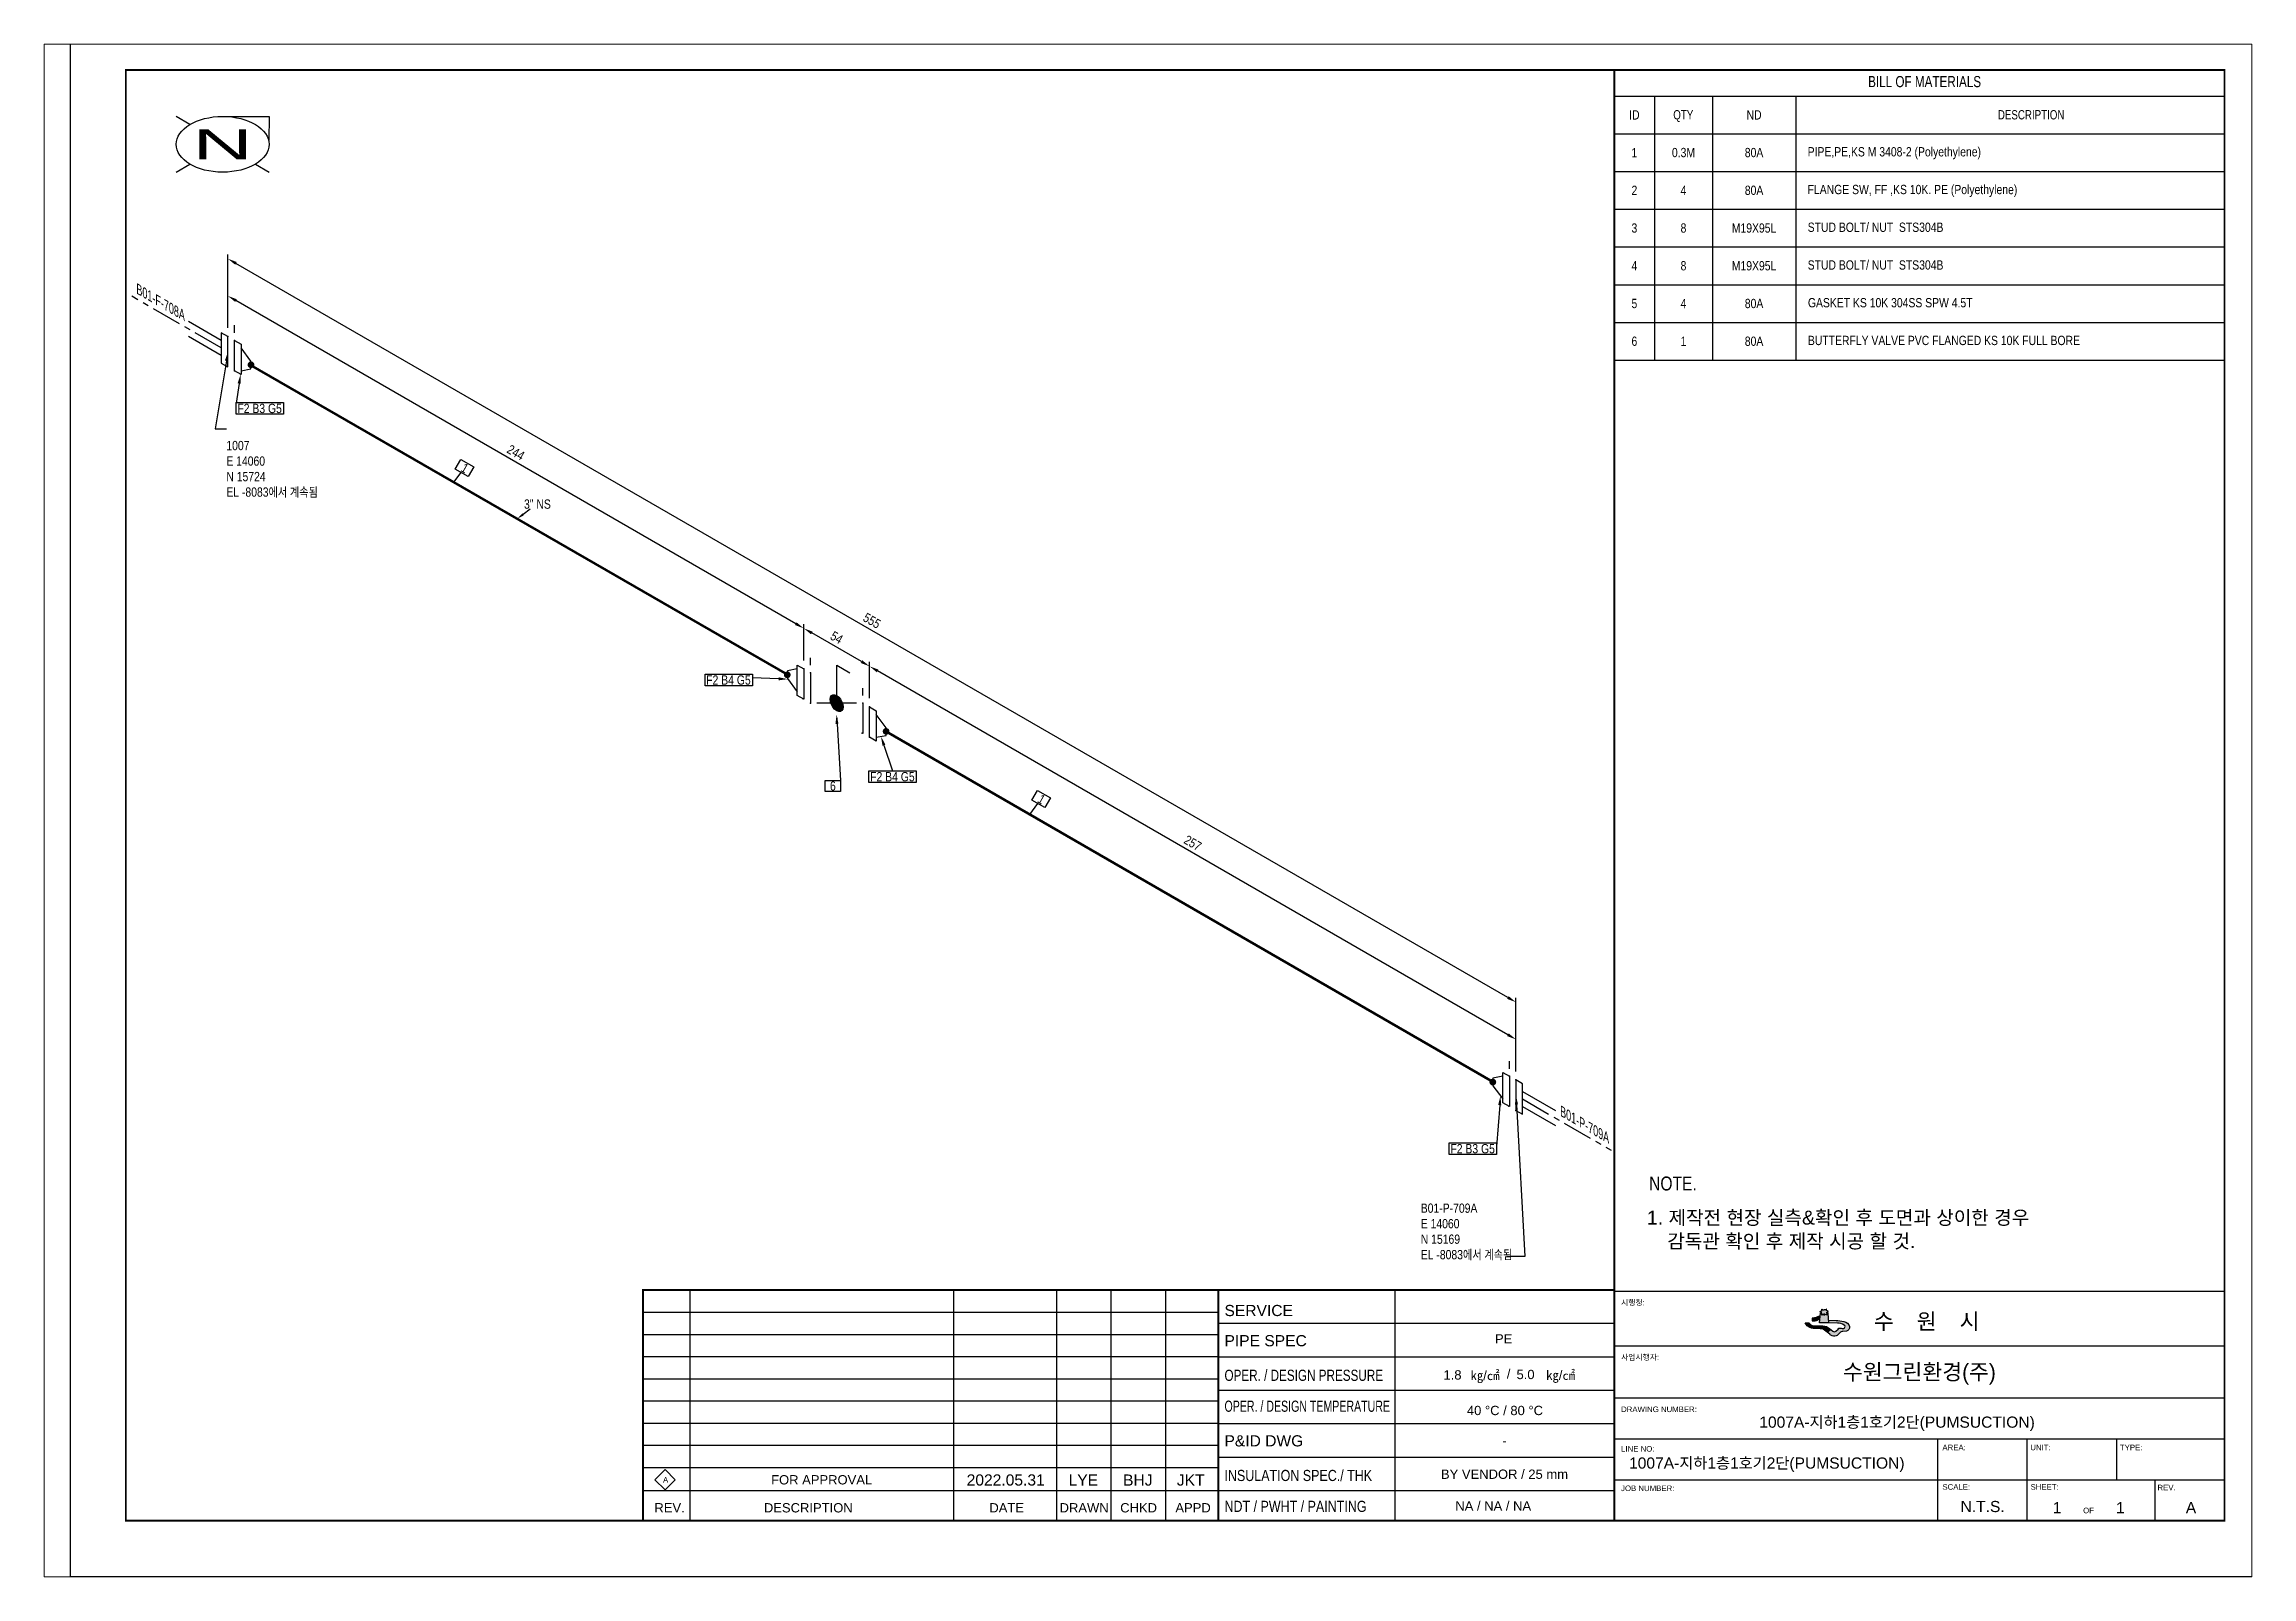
# Paper-space layout '배치1' of a CAD drawing. Header units: millimetres. Extents: x 0 to 588, y -18 to 390.
# The model-space entities are those that its viewports show. They can reach past a viewport. Long polylines and large blocks are cut down to what shows.
import ezdxf
from ezdxf import colors
from ezdxf.entities.mleader import LeaderData, LeaderLine
from ezdxf.enums import TextEntityAlignment as Align
from ezdxf.math import Vec2, Vec3

# ---------------------------------------------------------------- set-up
doc = ezdxf.new("R2010")
doc.units = ezdxf.units.MM
doc.header["$LTSCALE"] = 0.25
doc.linetypes.add('CENTER', pattern=[50.800000000000004, 31.75, -6.35, 6.35, -6.35])
doc.linetypes.add('DASHED2', pattern=[9.524999999999999, 6.35, -3.175])
for name, color, linetype in [('7', 5, 'Continuous'), ('TITLE', 7, 'Continuous'), ('기기', 6, 'Continuous'), ('밸브', 4, 'Continuous'), ('연속', 7, 'DASHED2'), ('열 추적 선', 7, 'CENTER'), ('용접', 1, 'Continuous'), ('주석', 7, 'Continuous'), ('지시선', 1, 'Continuous'), ('치수', 1, 'Continuous'), ('테이블', 7, 'Continuous')]:
    doc.layers.add(name, color=color, linetype=linetype)
doc.layers.add('파이프', color=3, linetype='Continuous', lineweight=70)
doc.styles.add('AdskIsoAnnotation', font='arial.ttf', dxfattribs={"width": 0.8, "height": 1})
doc.styles.add('AdskIsoMetric', font='arial.ttf', dxfattribs={"width": 0.8, "height": 2.5})
doc.styles.add('AdskIsoMetric-30', font='arial.ttf', dxfattribs={"width": 0.8, "height": 2.5})
doc.styles.add('FF1', font='arial.ttf')
doc.styles.add('MtXpl_', font='')
doc.styles.add('RomanS', font='arial.ttf')
doc.styles.get("Standard").update_dxf_attribs({"font": 'arial.ttf'})
doc.styles.add('굴림', font='')
doc.styles.get('MtXpl_').set_extended_font_data('Gulim')
doc.styles.get('굴림').set_extended_font_data('Gulim')
doc.dimstyles.new('AdskIsoMetric', dxfattribs={"dimtxt": 2.5, "dimasz": 2.5, "dimexe": 1, "dimexo": 2, "dimgap": 0.8, "dimtad": 1, "dimdec": 0, "dimrnd": 1, "dimzin": 0, "dimdsep": 46, "dimtxsty": 'AdskIsoMetric', "dimcen": 0, "dimclrt": 7, "dimadec": 0, "dimazin": 0, "dimtfac": 1, "dimtdec": 0, "dimtmove": 1, "dimatfit": 3, "dimfxl": 0, "dimfrac": 2, "dimtolj": 1, "dimtzin": 0, "dimarcsym": 0})

psp = doc.layouts.new('배치1')

msp = doc.modelspace()

# ---------------------------------------------------------------- texts
at = {"color": 0, "linetype": 'ByBlock', "lineweight": 40, "width": 2}
msp.add_text('N', height=8, dxfattribs=at).set_placement((41, 384.9999999939812), align=Align.MIDDLE_CENTER)
at = {"color": 7, "linetype": 'ByBlock', "lineweight": -2, "style": 'RomanS'}
for s, height, p in [('SERVICE', 3, (310.25, 70.00596988026615)), ('시행청:', 1.5, (416.8366638883272, 72.88569846225488)), ('PIPE SPEC', 3, (310.25, 61.89763654810696)), ('사업시행자:', 1.5, (416.8366638883272, 58.19583264705996)), ('DRAWING NUMBER:', 1.5, (416.8366638883272, 44.19583264705996)), ('P&ID DWG ', 3, (310.25, 34.9726358070228)), ('LINE NO:', 1.5, (416.8366638883272, 33.5791659827415)), ('AREA:', 1.5, (503.1902667046918, 33.94377273660463)), ('UNIT:', 1.5, (526.8116350215987, 33.94377273660463)), ('TYPE:', 1.5, (550.891080908656, 33.94377273660463)), ('JOB NUMBER:', 1.5, (416.8366638883272, 22.96249931842249)), ('SCALE:', 1.5, (503.1902667046918, 23.32710607228618)), ('SHEET:', 1.5, (526.8904304056578, 23.32710607228618)), ('REV.', 1.5, (560.9975056318253, 23.16004759143142)), ('OF', 1.5, (541.0000009681089, 16.99999878366232))]:
    msp.add_text(s, height=height, dxfattribs=at).set_placement(p)
at = {"style": '굴림'}
msp.add_text('수    원    시', height=4.255986720916585, dxfattribs=at).set_placement((484.7571682950011, 66.4682977541454))
at = {"color": 7, "style": 'AdskIsoMetric'}
for s, p in [('PE', (382.9467868173967, 62.64604517106434)), ('1.8', (369.102969358107, 52.94620507644127)), ('㎏/㎠', (376.3781605261622, 52.80685904115931)), ('/', (386.1261453439849, 53.20215901599259)), ('5.0', (388.7324738372956, 53.0638370749101)), ('㎏/㎠', (396.6964572205923, 52.86567690242588)), ('40 %%DC / 80 %%DC', (375.398952828258, 43.38329100944462)), ('NA / NA / NA', (372.2839247098316, 17.72982665002851))]:
    msp.add_text(s, height=2.5, dxfattribs=at).set_placement(p)
at = {"color": 7, "linetype": 'ByBlock', "lineweight": -2, "style": 'RomanS'}
for s, width, p in [('OPER. / DESIGN PRESSURE', 0.75, (310.25, 52.58930247134127)), ('OPER. / DESIGN TEMPERATURE', 0.68, (310.25, 44.28096913918203)), ('INSULATION SPEC./ THK', 0.8, (310.25, 25.66430247486355)), ('NDT / PWHT / PAINTING', 0.8, (310.25, 17.35596914270437))]:
    msp.add_text(s, height=3, dxfattribs=dict(at, width=width)).set_placement(p)
at = {"style": '굴림'}
msp.add_text('수원그린환경(주)', height=4.255986720916585, dxfattribs=at).set_placement((497.0000000521177, 54.99999932018393), align=Align.MIDDLE_CENTER)
at = {"color": 7, "style": 'AdskIsoMetric'}
for s, p in [('-', (385.5000001042354, 36.50000000000003)), ('FOR APPROVAL', (201.9879727446336, 25.99999932018396)), ('BY VENDOR / 25 mm', (385.5000001042354, 27.49999932018395))]:
    msp.add_text(s, height=2.5, dxfattribs=at).set_placement(p, align=Align.MIDDLE_CENTER)
at = {"color": 7, "linetype": 'ByBlock', "lineweight": -2, "style": 'RomanS'}
for s, p in [('REV.', (161.1157503977392, 17.22451142579794)), ('DESCRIPTION', (198.4012204713379, 17.22451142579794)), ('DATE', (251.718504496012, 17.22451142579794)), ('DRAWN', (272.5301866434816, 17.22451142579794)), ('CHKD', (287.1696567491524, 17.22451142579794)), ('APPD', (301.8091268548233, 17.22451142579794))]:
    msp.add_text(s, height=2.5, dxfattribs=at).set_placement(p, align=Align.CENTER)
at = {"color": 7, "linetype": 'ByBlock', "lineweight": -2}
msp.add_text('N.T.S.', height=3, dxfattribs=at).set_placement((514.0000001042354, 17.32015128970876), align=Align.CENTER)
at = {"color": 7}
for tag, p in [('1007A-지하1층1호기2단(PUMSUCTION)', (491.0000009681089, 39.99999878366232)), ('1007A-지하1층1호기2단(PUMSUCTION)', (456.0000009681089, 28.99999878366232)), ('2022.05.31', (251.4514677406169, 24.45180049632799)), ('LYE', (272.3199524787133, 24.42432418939788)), ('BHJ', (286.9594225843841, 24.42432418939788)), ('JKT', (301.1751428341161, 24.42432418939788)), ('1', (534.0000009681089, 16.99999878366232)), ('1', (551.0000009681089, 16.99999878366232)), ('A', (570.0000009681089, 16.99999878366232))]:
    msp.add_attdef(tag, text='', height=3, dxfattribs=at).set_placement(p, align=Align.CENTER)
at = {"layer": 'TITLE', "color": 7, "linetype": 'Continuous', "style": 'FF1'}
msp.add_text('A', height=1.495200803022628, dxfattribs=at).set_placement((159.354091746317, 25.22249822222452))
at = {"layer": '기기', "style": 'AdskIsoMetric-30', "oblique": 329.9999999999999, "width": 0.8}
for s, rotation, p in [('B01-F-708A', 329.9999999999704, (17.81596283191896, 344.9109263637127)), ('B01-P-709A', 329.9999999999701, (400.4491785215897, 123.8870940282392))]:
    msp.add_text(s, height=2.5, rotation=rotation, dxfattribs=at).set_placement(p)
at = {"layer": '주석', "style": 'AdskIsoAnnotation', "width": 0.8}
msp.add_text('NOTE.', height=3.749999999999999, dxfattribs=at).set_placement((424.373429238339, 103.7722640815154))
at = {"layer": '주석', "style": 'AdskIsoAnnotation'}
for s, p in [('1. 제작전 현장 실측&확인 후 도면과 상이한 경우 ', (423.7796194008888, 94.60828722861999)), ('   감독관 확인 후 제작 시공 할 것.', (424.902753386991, 88.26814359418728))]:
    msp.add_text(s, height=3.749999999999999, dxfattribs=at).set_placement(p)
at = {"layer": '주석', "char_height": 2.5, "attachment_point": 7, "style": 'AdskIsoAnnotation'}
for s, insert in [('\\P1007\\PE 14060\\PN 15724\\PEL -8083{\\fGulim|b0|i0|c129|p50;에서 계속됨}', (42.00000115489922, 289.999999856706)), ('{\\Q0;3" NS}', (122.0000011548998, 286.9999998567031)), ('\\PB01-P-709A\\PE 14060\\PN 15169\\PEL -8083{\\fGulim|b0|i0|c129|p50;에서 계속됨}', (363.000001154902, 84.99999985670534))]:
    msp.add_mtext(s, dxfattribs=dict(at, insert=insert))
at = {"layer": '테이블', "width": 0.8}
for s, height, style, p in [('BILL OF MATERIALS', 3, 'MtXpl_', (483.2301721010274, 400.364181152648)), ('QTY', 2.5, 'MtXpl_', (430.8626071731317, 391.6890564333878)), ('DESCRIPTION', 2.5, 'MtXpl_', (518.0971571931648, 391.6923853281947)), ('PIPE,PE,KS M 3408-2 (Polyethylene) ', 2.5, 'AdskIsoMetric', (466.9785707868282, 381.743859344024)), ('FLANGE SW, FF ,KS 10K. PE (Polyethylene) ', 2.5, 'AdskIsoMetric', (466.9649282220259, 371.6010015213507)), ('STUD BOLT/ NUT  STS304B', 2.5, 'AdskIsoMetric', (466.9894848386698, 361.4572923980095)), ('STUD BOLT/ NUT  STS304B', 2.5, 'AdskIsoMetric', (466.9894848386698, 351.3144352551523)), ('GASKET KS 10K 304SS SPW 4.5T', 2.5, 'AdskIsoMetric', (467.0454193543587, 341.1724307725953)), ('BUTTERFLY VALVE PVC FLANGED KS 10K FULL BORE ', 2.5, 'AdskIsoMetric', (467.0454193543587, 331.0295736297383))]:
    msp.add_text(s, height=height, dxfattribs=dict(at, style=style)).set_placement(p)
at = {"layer": '테이블', "char_height": 2.5, "attachment_point": 5, "style": 'AdskIsoMetric'}
for s, insert, width in [('ID', (420.4100197459326, 392.9107608275289), 7.820039283394484), ('ND', (452.5737223074293, 392.9107608275289), 19.3703836456618), ('1', (420.4100197459327, 382.7679043644878), 7.820039283394484), ('0.3M', (433.604284936114, 382.7679043644878), 12.56849109696876), ('80A', (452.5737223074295, 382.7679043644878), 19.3703836456618), ('2', (420.4100197459327, 372.6250472216307), 7.820039283394484), ('4', (433.604284936114, 372.6250472216307), 12.56849109696876), ('80A', (452.5737223074295, 372.6250472216307), 19.3703836456618), ('3', (420.4100197459327, 362.4821900787734), 7.820039283394484), ('8', (433.604284936114, 362.4821900787735), 12.56849109696876), ('M19X95L', (452.5737223074295, 362.4821900787734), 19.3703836456618), ('4', (420.4100197459327, 352.3393329359163), 7.820039283394484), ('8', (433.604284936114, 352.3393329359163), 12.56849109696876), ('M19X95L', (452.5737223074295, 352.3393329359163), 19.3703836456618), ('5', (420.4100197459327, 342.1964757930591), 7.820039283394484), ('4', (433.604284936114, 342.1964757930592), 12.56849109696876), ('80A', (452.5737223074295, 342.1964764728752), 19.3703836456618), ('6', (420.4100197459327, 332.053618650202), 7.820039283394484), ('1', (433.604284936114, 332.0536186502019), 12.56849109696876), ('80A', (452.5737223074295, 332.0536193300181), 19.3703836456618)]:
    msp.add_mtext(s, dxfattribs=dict(at, insert=insert, width=width))

# ---------------------------------------------------------------- blocks, each defined once
blk = doc.blocks.new('개스킷-1-IsoRight')
at = {"color": 0, "linetype": 'ByBlock', "lineweight": -2, "extrusion": (1, 0, 0)}
for p in [(-0.04419417382415923, 0.2296396633859229), (0.04419417382415922, 0.1786086270779401), (-0.05293575327064105, -0.1735616738313713), (0.04419417382415925, -0.229639663385923)]:
    blk.add_point(p, dxfattribs=at)
blk = doc.blocks.new('플랜지WN-1-IsoRight')
at = {"color": 0, "linetype": 'ByBlock', "lineweight": -2, "extrusion": (0.7071067811865476, 0.408248290463863, -0.5773502691896257)}
for p, q in [((0.02209708691207959, 0.1403353498469529), (-0.1104854345603981, 0.1148198316929615)), ((-0.1104854345603981, 0.1148198316929615), (-0.1104854345603981, 0.01275775907699575)), ((-0.1104854345603981, 0.01275775907699575), (0.0220970869120796, -0.1658508680009443)), ((0.02209708691207959, 0.1913663861549358), (0.110485434560398, 0.140335349846953)), ((0.02209708691207959, -0.2168819043089272), (0.02209708691207959, 0.1913663861549358)), ((0.110485434560398, 0.140335349846953), (0.1104854345603982, -0.2679129406169102)), ((0.1104854345603982, -0.2679129406169102), (0.02209708691207959, -0.2168819043089272))]:
    blk.add_line(p, q, dxfattribs=at)
blk = doc.blocks.new('버터플라이 밸브-1-IsoRight')
blk.add_hatch(color=256).paths.add_polyline_path([(-0.08838834764831846, 0.05103103630798288), (-0.08830006124724041, 0.05162371545544168), (-0.08821177484616238, 0.05221639460290052), (-0.08812348844508433, 0.05280907375035934), (-0.0880352020440063, 0.05340175289781816), (-0.08794691564292827, 0.05399443204527697), (-0.08785862924185023, 0.0545871111927358), (-0.08777034284077219, 0.05517979034019461), (-0.08768205643969415, 0.05577246948765344), (-0.08759377003861613, 0.05636514863511226), (-0.08750548363753809, 0.05695782778257107), (-0.08741719723646005, 0.05755050693002989), (-0.08732891083538202, 0.05814318607748872), (-0.08724062443430398, 0.05873586522494753), (-0.08715233803322595, 0.05932854437240635), (-0.08706405163214789, 0.05992122351986517), (-0.08697576523106987, 0.06051390266732399), (-0.08688747882999183, 0.06110658181478282), (-0.08679919242891379, 0.06169926096224164), (-0.08671090602783577, 0.06229194010970046), (-0.08662261962675773, 0.06288461925715928), (-0.08653433322567969, 0.0634772984046181), (-0.08644604682460165, 0.06406997755207691), (-0.08635776042352361, 0.06466265669953575), (-0.08626947402244557, 0.06525533584699456), (-0.08618118762136755, 0.06584801499445339), (-0.08609290122028951, 0.0664406941419122), (-0.08600461481921146, 0.06703337328937102), (-0.08591632841813343, 0.06762605243682984), (-0.08582804201705538, 0.06821873158428865), (-0.08573975561597737, 0.06881141073174749), (-0.08565146921489933, 0.06940408987920631), (-0.08556318281382129, 0.06999676902666513), (-0.08547489641274325, 0.07058944817412394), (-0.08538661001166521, 0.07118212732158277), (-0.08529832361058717, 0.07177480646904158), (-0.08521003720950915, 0.07236748561650042), (-0.0851217508084311, 0.07296016476395922), (-0.08503346440735306, 0.07355284391141806), (-0.08494517800627502, 0.07414552305887687), (-0.084856891605197, 0.0747382022063357), (-0.08476860520411895, 0.07533088135379451), (-0.08468031880304093, 0.07592356050125335), (-0.08459203240196288, 0.07651623964871215), (-0.08450374600088485, 0.07710891879617097), (-0.08441545959980681, 0.0777015979436298), (-0.08432717319872877, 0.0782942770910886), (-0.08423888679765074, 0.07888695623854744), (-0.08415060039657271, 0.07947963538600625), (-0.08406231399549467, 0.08007231453346508), (-0.08406231399549466, 0.08007231453346504), (-0.08380609688032561, 0.0805050337616758), (-0.08354987976515654, 0.08093775298988652), (-0.08329366264998748, 0.08137047221809726), (-0.08303744553481843, 0.08180319144630802), (-0.08278122841964936, 0.08223591067451874), (-0.0825250113044803, 0.08266862990272948), (-0.08226879418931123, 0.08310134913094022), (-0.08201257707414217, 0.08353406835915098), (-0.0817563599589731, 0.0839667875873617), (-0.08150014284380402, 0.08439950681557243), (-0.08124392572863497, 0.08483222604378318), (-0.08098770861346591, 0.08526494527199392), (-0.08073149149829684, 0.08569766450020466), (-0.08047527438312778, 0.0861303837284154), (-0.08021905726795871, 0.08656310295662614), (-0.07996284015278965, 0.08699582218483688), (-0.07970662303762058, 0.08742854141304761), (-0.07945040592245152, 0.08786126064125836), (-0.07919418880728246, 0.0882939798694691), (-0.0789379716921134, 0.08872669909767983), (-0.07868175457694433, 0.08915941832589058), (-0.07842553746177527, 0.08959213755410132), (-0.0781693203466062, 0.09002485678231205), (-0.07791310323143713, 0.09045757601052279), (-0.07765688611626807, 0.09089029523873354), (-0.077400669001099, 0.09132301446694427), (-0.07714445188592993, 0.09175573369515501), (-0.07688823477076089, 0.09218845292336575), (-0.07663201765559181, 0.09262117215157649), (-0.07637580054042276, 0.09305389137978723), (-0.07611958342525368, 0.09348661060799798), (-0.07586336631008463, 0.09391932983620871), (-0.07560714919491555, 0.09435204906441944), (-0.07535093207974648, 0.09478476829263019), (-0.07509471496457742, 0.09521748752084094), (-0.07483849784940837, 0.09565020674905167), (-0.0745822807342393, 0.09608292597726242), (-0.07432606361907024, 0.09651564520547315), (-0.07406984650390118, 0.09694836443368389), (-0.07381362938873211, 0.09738108366189463), (-0.07355741227356305, 0.09781380289010536), (-0.07330119515839398, 0.09824652211831611), (-0.07304497804322492, 0.09867924134652684), (-0.07278876092805586, 0.09911196057473759), (-0.07253254381288679, 0.09954467980294834), (-0.07227632669771773, 0.09997739903115906), (-0.07202010958254866, 0.1004101182593698), (-0.07176389246737959, 0.1008428374875805), (-0.07150767535221053, 0.1012755567157913), (-0.07150767535221055, 0.1012755567157913), (-0.07110860783935283, 0.1015059584517645), (-0.07070954032649508, 0.1017363601877378), (-0.07031047281363735, 0.101966761923711), (-0.06991140530077962, 0.1021971636596843), (-0.06951233778792189, 0.1024275653956575), (-0.06911327027506416, 0.1026579671316308), (-0.06871420276220641, 0.102888368867604), (-0.06831513524934868, 0.1031187706035772), (-0.06791606773649096, 0.1033491723395505), (-0.06751700022363323, 0.1035795740755237), (-0.06711793271077549, 0.103809975811497), (-0.06671886519791777, 0.1040403775474702), (-0.06631979768506004, 0.1042707792834435), (-0.06592073017220229, 0.1045011810194167), (-0.06552166265934456, 0.10473158275539), (-0.06512259514648683, 0.1049619844913632), (-0.0647235276336291, 0.1051923862273365), (-0.06432446012077138, 0.1054227879633097), (-0.06392539260791365, 0.1056531896992829), (-0.06352632509505592, 0.1058835914352562), (-0.06312725758219818, 0.1061139931712294), (-0.06272819006934044, 0.1063443949072027), (-0.06232912255648271, 0.1065747966431759), (-0.06193005504362498, 0.1068051983791492), (-0.06153098753076725, 0.1070356001151224), (-0.06113192001790951, 0.1072660018510957), (-0.06073285250505178, 0.1074964035870689), (-0.06033378499219404, 0.1077268053230422), (-0.05993471747933631, 0.1079572070590154), (-0.05953564996647858, 0.1081876087949886), (-0.05913658245362085, 0.1084180105309619), (-0.05873751494076312, 0.1086484122669351), (-0.05833844742790538, 0.1088788140029084), (-0.05793937991504765, 0.1091092157388816), (-0.05754031240218992, 0.1093396174748549), (-0.05714124488933219, 0.1095700192108281), (-0.05674217737647445, 0.1098004209468014), (-0.05634310986361673, 0.1100308226827746), (-0.055944042350759, 0.1102612244187479), (-0.05554497483790126, 0.1104916261547211), (-0.05514590732504353, 0.1107220278906944), (-0.05474683981218579, 0.1109524296266676), (-0.05434777229932806, 0.1111828313626408), (-0.05394870478647033, 0.1114132330986141), (-0.0535496372736126, 0.1116436348345873), (-0.05315056976075487, 0.1118740365705606), (-0.05275150224789713, 0.1121044383065338), (-0.0523524347350394, 0.1123348400425071), (-0.05195336722218167, 0.1125652417784803), (-0.05195336722218168, 0.1125652417784803), (-0.05145051282026065, 0.1125707726949957), (-0.05094765841833963, 0.1125763036115111), (-0.05044480401641861, 0.1125818345280265), (-0.04994194961449757, 0.1125873654445419), (-0.04943909521257656, 0.1125928963610573), (-0.04893624081065551, 0.1125984272775727), (-0.04843338640873449, 0.1126039581940881), (-0.04793053200681345, 0.1126094891106035), (-0.04742767760489243, 0.112615020027119), (-0.04692482320297141, 0.1126205509436344), (-0.04642196880105039, 0.1126260818601497), (-0.04591911439912935, 0.1126316127766652), (-0.04541625999720833, 0.1126371436931806), (-0.0449134055952873, 0.112642674609696), (-0.04441055119336627, 0.1126482055262114), (-0.04390769679144523, 0.1126537364427267), (-0.04340484238952421, 0.1126592673592422), (-0.04290198798760318, 0.1126647982757576), (-0.04239913358568215, 0.112670329192273), (-0.04189627918376112, 0.1126758601087884), (-0.0413934247818401, 0.1126813910253038), (-0.04089057037991907, 0.1126869219418192), (-0.04038771597799803, 0.1126924528583346), (-0.03988486157607701, 0.11269798377485), (-0.03938200717415598, 0.1127035146913654), (-0.03887915277223496, 0.1127090456078808), (-0.03837629837031392, 0.1127145765243962), (-0.0378734439683929, 0.1127201074409116), (-0.03737058956647187, 0.112725638357427), (-0.03686773516455084, 0.1127311692739424), (-0.03636488076262982, 0.1127367001904578), (-0.03586202636070879, 0.1127422311069732), (-0.03535917195878775, 0.1127477620234886), (-0.03485631755686673, 0.112753292940004), (-0.0343534631549457, 0.1127588238565194), (-0.03385060875302467, 0.1127643547730348), (-0.03334775435110365, 0.1127698856895502), (-0.03284489994918263, 0.1127754166060656), (-0.0323420455472616, 0.112780947522581), (-0.03183919114534056, 0.1127864784390964), (-0.03133633674341953, 0.1127920093556118), (-0.0308334823414985, 0.1127975402721272), (-0.03033062793957747, 0.1128030711886426), (-0.02982777353765644, 0.1128086021051581), (-0.02932491913573542, 0.1128141330216735), (-0.02882206473381438, 0.1128196639381889), (-0.02831921033189336, 0.1128251948547043), (-0.02781635592997233, 0.1128307257712197), (-0.0273135015280513, 0.1128362566877351), (-0.02731350152805133, 0.1128362566877351), (-0.02675608312951966, 0.1126163753801479), (-0.026198664730988, 0.1123964940725608), (-0.02564124633245634, 0.1121766127649737), (-0.02508382793392468, 0.1119567314573865), (-0.02452640953539303, 0.1117368501497994), (-0.02396899113686136, 0.1115169688422123), (-0.0234115727383297, 0.1112970875346252), (-0.02285415433979804, 0.111077206227038), (-0.02229673594126638, 0.1108573249194509), (-0.02173931754273473, 0.1106374436118638), (-0.02118189914420306, 0.1104175623042766), (-0.02062448074567141, 0.1101976809966895), (-0.02006706234713975, 0.1099777996891024), (-0.01950964394860809, 0.1097579183815152), (-0.01895222555007643, 0.1095380370739281), (-0.01839480715154477, 0.109318155766341), (-0.01783738875301311, 0.1090982744587539), (-0.01727997035448145, 0.1088783931511667), (-0.01672255195594979, 0.1086585118435796), (-0.01616513355741813, 0.1084386305359925), (-0.01560771515888647, 0.1082187492284054), (-0.0150502967603548, 0.1079988679208182), (-0.01449287836182315, 0.1077789866132311), (-0.01393545996329148, 0.107559105305644), (-0.01337804156475983, 0.1073392239980568), (-0.01282062316622816, 0.1071193426904697), (-0.01226320476769651, 0.1068994613828826), (-0.01170578636916484, 0.1066795800752955), (-0.01114836797063319, 0.1064596987677083), (-0.01059094957210153, 0.1062398174601212), (-0.01003353117356987, 0.1060199361525341), (-0.009476112775038202, 0.1058000548449469), (-0.008918694376506546, 0.1055801735373598), (-0.008361275977974886, 0.1053602922297727), (-0.007803857579443227, 0.1051404109221856), (-0.007246439180911567, 0.1049205296145984), (-0.006689020782379908, 0.1047006483070113), (-0.006131602383848248, 0.1044807669994242), (-0.005574183985316582, 0.104260885691837), (-0.005016765586784922, 0.1040410043842499), (-0.004459347188253266, 0.1038211230766628), (-0.003901928789721603, 0.1036012417690756), (-0.003344510391189947, 0.1033813604614885), (-0.002787091992658284, 0.1031614791539014), (-0.002229673594126624, 0.1029415978463143), (-0.001672255195594965, 0.1027217165387272), (-0.001114836797063305, 0.10250183523114), (-0.0005574183985316422, 0.1022819539235529), (1.734723475976807e-17, 0.1020620726159658), (-6.938893903907228e-18, 0.1020620726159658), (0.0005574183985316526, 0.1016383025986659), (0.001114836797063316, 0.101214532581366), (0.001672255195594972, 0.1007907625640661), (0.002229673594126631, 0.1003669925467662), (0.002787091992658291, 0.09994322252946636), (0.00334451039118995, 0.09951945251216648), (0.00390192878972161, 0.0990956824948666), (0.004459347188253273, 0.09867191247756674), (0.005016765586784929, 0.09824814246026686), (0.005574183985316589, 0.09782437244296696), (0.006131602383848252, 0.09740060242566709), (0.006689020782379908, 0.09697683240836721), (0.007246439180911574, 0.09655306239106734), (0.00780385757944323, 0.09612929237376745), (0.008361275977974886, 0.09570552235646758), (0.00891869437650655, 0.09528175233916769), (0.009476112775038209, 0.09485798232186782), (0.01003353117356986, 0.09443421230456794), (0.01059094957210153, 0.09401044228726807), (0.01114836797063319, 0.0935866722699682), (0.01170578636916485, 0.0931629022526683), (0.01226320476769651, 0.09273913223536843), (0.01282062316622817, 0.09231536221806855), (0.01337804156475983, 0.09189159220076866), (0.01393545996329149, 0.09146782218346877), (0.01449287836182315, 0.09104405216616891), (0.01505029676035482, 0.09062028214886902), (0.01560771515888647, 0.09019651213156915), (0.01616513355741813, 0.08977274211426928), (0.01672255195594979, 0.0893489720969694), (0.01727997035448145, 0.08892520207966952), (0.01783738875301311, 0.08850143206236964), (0.01839480715154477, 0.08807766204506977), (0.01895222555007643, 0.08765389202776988), (0.01950964394860809, 0.08723012201047001), (0.02006706234713975, 0.08680635199317013), (0.02062448074567141, 0.08638258197587023), (0.02118189914420307, 0.08595881195857036), (0.02173931754273473, 0.08553504194127048), (0.02229673594126639, 0.08511127192397061), (0.02285415433979805, 0.08468750190667071), (0.02341157273832971, 0.08426373188937085), (0.02396899113686137, 0.08383996187207096), (0.02452640953539303, 0.08341619185477109), (0.02508382793392469, 0.08299242183747121), (0.02564124633245635, 0.08256865182017133), (0.02619866473098801, 0.08214488180287147), (0.02675608312951967, 0.08172111178557157), (0.02731350152805133, 0.08129734176827169), (0.02731350152805131, 0.08129734176827172), (0.02781635592997234, 0.08071116460313173), (0.02831921033189336, 0.08012498743799173), (0.0288220647338144, 0.07953881027285174), (0.02932491913573542, 0.07895263310771175), (0.02982777353765645, 0.07836645594257177), (0.03033062793957748, 0.07778027877743178), (0.0308334823414985, 0.07719410161229177), (0.03133633674341953, 0.07660792444715178), (0.03183919114534056, 0.07602174728201179), (0.03234204554726159, 0.0754355701168718), (0.03284489994918262, 0.07484939295173182), (0.03334775435110364, 0.07426321578659183), (0.03385060875302467, 0.07367703862145183), (0.0343534631549457, 0.07309086145631186), (0.03485631755686672, 0.07250468429117186), (0.03535917195878776, 0.07191850712603187), (0.03586202636070879, 0.07133232996089188), (0.03636488076262981, 0.07074615279575187), (0.03686773516455084, 0.07015997563061188), (0.03737058956647187, 0.0695737984654719), (0.0378734439683929, 0.06898762130033191), (0.03837629837031393, 0.06840144413519192), (0.03887915277223496, 0.06781526697005193), (0.03938200717415598, 0.06722908980491193), (0.03988486157607701, 0.06664291263977194), (0.04038771597799803, 0.06605673547463196), (0.04089057037991907, 0.06547055830949197), (0.04139342478184009, 0.06488438114435197), (0.04189627918376113, 0.06429820397921197), (0.04239913358568215, 0.06371202681407198), (0.04290198798760318, 0.063125849648932), (0.0434048423895242, 0.062539672483792), (0.04390769679144524, 0.06195349531865202), (0.04441055119336627, 0.06136731815351202), (0.0449134055952873, 0.06078114098837203), (0.04541625999720832, 0.06019496382323203), (0.04591911439912935, 0.05960878665809204), (0.04642196880105038, 0.05902260949295205), (0.0469248232029714, 0.05843643232781207), (0.04742767760489243, 0.05785025516267207), (0.04793053200681346, 0.05726407799753208), (0.04843338640873449, 0.05667790083239209), (0.04893624081065552, 0.0560917236672521), (0.04943909521257655, 0.05550554650211211), (0.04994194961449758, 0.05491936933697213), (0.05044480401641861, 0.05433319217183213), (0.05094765841833963, 0.05374701500669214), (0.05145051282026066, 0.05316083784155215), (0.05195336722218168, 0.05257466067641216), (0.05195336722218167, 0.05257466067641218), (0.05235243473503941, 0.05188345546849244), (0.05275150224789714, 0.0511922502605727), (0.05315056976075486, 0.05050104505265297), (0.0535496372736126, 0.04980983984473323), (0.05394870478647033, 0.04911863463681349), (0.05434777229932806, 0.04842742942889375), (0.0547468398121858, 0.04773622422097402), (0.05514590732504352, 0.04704501901305428), (0.05554497483790126, 0.04635381380513454), (0.05594404235075899, 0.0456626085972148), (0.05634310986361672, 0.04497140338929506), (0.05674217737647445, 0.04428019818137534), (0.05714124488933219, 0.04358899297345559), (0.05754031240218992, 0.04289778776553585), (0.05793937991504765, 0.04220658255761611), (0.05833844742790538, 0.04151537734969638), (0.05873751494076312, 0.04082417214177664), (0.05913658245362085, 0.0401329669338569), (0.05953564996647857, 0.03944176172593716), (0.05993471747933631, 0.03875055651801742), (0.06033378499219404, 0.03805935131009768), (0.06073285250505178, 0.03736814610217795), (0.06113192001790951, 0.03667694089425821), (0.06153098753076723, 0.03598573568633848), (0.06193005504362496, 0.03529453047841873), (0.0623291225564827, 0.03460332527049899), (0.06272819006934044, 0.03391212006257926), (0.06312725758219817, 0.03322091485465952), (0.0635263250950559, 0.03252970964673978), (0.06392539260791363, 0.03183850443882004), (0.06432446012077137, 0.0311472992309003), (0.0647235276336291, 0.03045609402298056), (0.06512259514648683, 0.02976488881506082), (0.06552166265934456, 0.02907368360714109), (0.06592073017220229, 0.02838247839922135), (0.06631979768506002, 0.02769127319130162), (0.06671886519791775, 0.02700006798338187), (0.06711793271077549, 0.02630886277546214), (0.06751700022363322, 0.0256176575675424), (0.06791606773649095, 0.02492645235962266), (0.0683151352493487, 0.02423524715170292), (0.06871420276220642, 0.02354404194378317), (0.06911327027506416, 0.02285283673586343), (0.06951233778792187, 0.0221616315279437), (0.06991140530077962, 0.02147042632002397), (0.07031047281363735, 0.02077922111210423), (0.07070954032649508, 0.02008801590418449), (0.07110860783935281, 0.01939681069626475), (0.07150767535221055, 0.01870560548834502), (0.07150767535221053, 0.01870560548834504), (0.0717638924673796, 0.0179770322193066), (0.07202010958254866, 0.01724845895026817), (0.07227632669771772, 0.01651988568122974), (0.07253254381288679, 0.0157913124121913), (0.07278876092805585, 0.01506273914315285), (0.0730449780432249, 0.01433416587411442), (0.07330119515839398, 0.01360559260507599), (0.07355741227356305, 0.01287701933603755), (0.07381362938873212, 0.01214844606699911), (0.07406984650390117, 0.01141987279796068), (0.07432606361907024, 0.01069129952892225), (0.07458228073423931, 0.00996272625988381), (0.07483849784940837, 0.009234152990845379), (0.07509471496457742, 0.008505579721806943), (0.0753509320797465, 0.007777006452768503), (0.07560714919491555, 0.007048433183730067), (0.07586336631008461, 0.006319859914691632), (0.07611958342525368, 0.00559128664565319), (0.07637580054042276, 0.004862713376614754), (0.07663201765559181, 0.004134140107576319), (0.07688823477076087, 0.003405566838537878), (0.07714445188592994, 0.002676993569499447), (0.07740066900109902, 0.001948420300461009), (0.07765688611626806, 0.001219847031422576), (0.07791310323143713, 0.0004912737623841382), (0.0781693203466062, -0.0002372995066543016), (0.07842553746177527, -0.0009658727756927441), (0.07868175457694433, -0.001694446044731176), (0.07893797169211339, -0.002423019313769612), (0.07919418880728246, -0.003151592582808046), (0.07945040592245152, -0.003880165851846484), (0.07970662303762058, -0.004608739120884919), (0.07996284015278965, -0.00533731238992336), (0.08021905726795871, -0.006065885658961792), (0.08047527438312777, -0.006794458928000227), (0.08073149149829684, -0.007523032197038663), (0.08098770861346591, -0.00825160546607711), (0.08124392572863498, -0.00898017873511554), (0.08150014284380404, -0.009708752004153982), (0.0817563599589731, -0.01043732527319242), (0.08201257707414217, -0.01116589854223085), (0.08226879418931121, -0.01189447181126928), (0.08252501130448028, -0.01262304508030772), (0.08278122841964936, -0.01335161834934616), (0.08303744553481843, -0.0140801916183846), (0.0832936626499875, -0.01480876488742304), (0.08354987976515656, -0.01553733815646147), (0.08380609688032561, -0.01626591142549991), (0.08406231399549469, -0.01699448469453834), (0.08406231399549466, -0.01699448469453832), (0.08415060039657271, -0.01768910819685352), (0.08423888679765074, -0.0183837316991687), (0.08432717319872879, -0.0190783552014839), (0.08441545959980681, -0.01977297870379909), (0.08450374600088485, -0.02046760220611429), (0.08459203240196289, -0.02116222570842948), (0.08468031880304093, -0.02185684921074468), (0.08476860520411897, -0.02255147271305987), (0.084856891605197, -0.02324609621537507), (0.08494517800627503, -0.02394071971769026), (0.08503346440735307, -0.02463534322000546), (0.0851217508084311, -0.02532996672232066), (0.08521003720950913, -0.02602459022463585), (0.08529832361058717, -0.02671921372695104), (0.08538661001166521, -0.02741383722926624), (0.08547489641274325, -0.02810846073158143), (0.08556318281382129, -0.02880308423389663), (0.08565146921489933, -0.02949770773621183), (0.08573975561597737, -0.03019233123852702), (0.08582804201705539, -0.03088695474084222), (0.08591632841813343, -0.03158157824315741), (0.08600461481921147, -0.0322762017454726), (0.08609290122028951, -0.0329708252477878), (0.08618118762136753, -0.03366544875010299), (0.08626947402244557, -0.03436007225241819), (0.08635776042352361, -0.03505469575473339), (0.08644604682460166, -0.03574931925704859), (0.08653433322567967, -0.03644394275936378), (0.08662261962675773, -0.03713856626167898), (0.08671090602783575, -0.03783318976399417), (0.08679919242891379, -0.03852781326630937), (0.08688747882999183, -0.03922243676862457), (0.08697576523106987, -0.03991706027093976), (0.0870640516321479, -0.04061168377325496), (0.08715233803322595, -0.04130630727557015), (0.08724062443430398, -0.04200093077788535), (0.08732891083538201, -0.04269555428020054), (0.08741719723646005, -0.04339017778251573), (0.08750548363753807, -0.04408480128483093), (0.08759377003861613, -0.04477942478714614), (0.08768205643969416, -0.04547404828946133), (0.08777034284077219, -0.04616867179177651), (0.08785862924185023, -0.04686329529409172), (0.08794691564292827, -0.04755791879640692), (0.0880352020440063, -0.04825254229872211), (0.08812348844508434, -0.04894716580103731), (0.08821177484616238, -0.0496417893033525), (0.08830006124724041, -0.0503364128056677), (0.08838834764831845, -0.05103103630798289), (0.08838834764831845, -0.05103103630798286), (0.08830006124724041, -0.05162371545544168), (0.08821177484616238, -0.05221639460290051), (0.08812348844508434, -0.05280907375035933), (0.0880352020440063, -0.05340175289781814), (0.08794691564292825, -0.05399443204527696), (0.08785862924185024, -0.05458711119273579), (0.08777034284077219, -0.0551797903401946), (0.08768205643969416, -0.05577246948765342), (0.08759377003861613, -0.05636514863511224), (0.08750548363753807, -0.05695782778257106), (0.08741719723646005, -0.05755050693002989), (0.08732891083538202, -0.0581431860774887), (0.08724062443430398, -0.05873586522494752), (0.08715233803322595, -0.05932854437240634), (0.0870640516321479, -0.05992122351986517), (0.08697576523106987, -0.06051390266732398), (0.08688747882999183, -0.0611065818147828), (0.08679919242891379, -0.06169926096224163), (0.08671090602783577, -0.06229194010970044), (0.08662261962675773, -0.06288461925715927), (0.08653433322567969, -0.06347729840461809), (0.08644604682460166, -0.06406997755207691), (0.08635776042352362, -0.06466265669953573), (0.08626947402244559, -0.06525533584699456), (0.08618118762136755, -0.06584801499445336), (0.08609290122028951, -0.0664406941419122), (0.08600461481921147, -0.06703337328937102), (0.08591632841813343, -0.06762605243682984), (0.08582804201705539, -0.06821873158428865), (0.08573975561597735, -0.06881141073174747), (0.08565146921489933, -0.0694040898792063), (0.08556318281382129, -0.06999676902666511), (0.08547489641274325, -0.07058944817412394), (0.08538661001166523, -0.07118212732158276), (0.08529832361058719, -0.07177480646904158), (0.08521003720950915, -0.0723674856165004), (0.0851217508084311, -0.07296016476395921), (0.08503346440735307, -0.07355284391141804), (0.08494517800627505, -0.07414552305887687), (0.084856891605197, -0.07473820220633567), (0.08476860520411897, -0.07533088135379451), (0.08468031880304094, -0.07592356050125332), (0.08459203240196289, -0.07651623964871215), (0.08450374600088485, -0.07710891879617096), (0.08441545959980681, -0.0777015979436298), (0.08432717319872877, -0.0782942770910886), (0.08423888679765075, -0.07888695623854743), (0.08415060039657271, -0.07947963538600625), (0.08406231399549469, -0.08007231453346507), (0.08406231399549467, -0.08007231453346504), (0.08380609688032561, -0.08050503376167578), (0.08354987976515656, -0.08093775298988654), (0.0832936626499875, -0.08137047221809726), (0.08303744553481843, -0.081803191446308), (0.08278122841964936, -0.08223591067451874), (0.08252501130448031, -0.08266862990272948), (0.08226879418931123, -0.08310134913094022), (0.08201257707414217, -0.08353406835915098), (0.0817563599589731, -0.0839667875873617), (0.08150014284380404, -0.08439950681557243), (0.08124392572863497, -0.08483222604378317), (0.08098770861346591, -0.08526494527199391), (0.08073149149829685, -0.08569766450020466), (0.08047527438312778, -0.08613038372841539), (0.08021905726795872, -0.08656310295662613), (0.07996284015278965, -0.08699582218483687), (0.07970662303762059, -0.08742854141304762), (0.07945040592245152, -0.08786126064125835), (0.07919418880728246, -0.0882939798694691), (0.07893797169211342, -0.08872669909767983), (0.07868175457694435, -0.08915941832589058), (0.07842553746177527, -0.08959213755410131), (0.0781693203466062, -0.09002485678231205), (0.07791310323143713, -0.09045757601052279), (0.07765688611626807, -0.09089029523873353), (0.07740066900109902, -0.09132301446694427), (0.07714445188592994, -0.09175573369515501), (0.0768882347707609, -0.09218845292336575), (0.07663201765559183, -0.09262117215157648), (0.07637580054042276, -0.09305389137978723), (0.0761195834252537, -0.09348661060799797), (0.07586336631008464, -0.09391932983620871), (0.07560714919491558, -0.09435204906441944), (0.0753509320797465, -0.09478476829263019), (0.07509471496457744, -0.09521748752084092), (0.07483849784940838, -0.09565020674905167), (0.07458228073423932, -0.09608292597726241), (0.07432606361907025, -0.09651564520547315), (0.0740698465039012, -0.09694836443368389), (0.07381362938873212, -0.09738108366189462), (0.07355741227356306, -0.09781380289010536), (0.07330119515839399, -0.09824652211831611), (0.07304497804322492, -0.09867924134652684), (0.07278876092805586, -0.09911196057473758), (0.0725325438128868, -0.09954467980294832), (0.07227632669771775, -0.09997739903115907), (0.07202010958254867, -0.1004101182593698), (0.0717638924673796, -0.1008428374875805), (0.07150767535221055, -0.1012755567157913), (0.07150767535221056, -0.1012755567157913), (0.07110860783935283, -0.1015059584517645), (0.0707095403264951, -0.1017363601877378), (0.07031047281363736, -0.101966761923711), (0.06991140530077962, -0.1021971636596842), (0.0695123377879219, -0.1024275653956575), (0.06911327027506416, -0.1026579671316307), (0.06871420276220642, -0.102888368867604), (0.0683151352493487, -0.1031187706035772), (0.06791606773649098, -0.1033491723395505), (0.06751700022363323, -0.1035795740755237), (0.0671179327107755, -0.103809975811497), (0.06671886519791778, -0.1040403775474702), (0.06631979768506005, -0.1042707792834435), (0.06592073017220232, -0.1045011810194167), (0.06552166265934457, -0.1047315827553899), (0.06512259514648684, -0.1049619844913632), (0.06472352763362911, -0.1051923862273365), (0.06432446012077138, -0.1054227879633097), (0.06392539260791365, -0.1056531896992829), (0.06352632509505592, -0.1058835914352562), (0.06312725758219818, -0.1061139931712294), (0.06272819006934045, -0.1063443949072027), (0.06232912255648271, -0.1065747966431759), (0.06193005504362498, -0.1068051983791491), (0.06153098753076725, -0.1070356001151224), (0.06113192001790951, -0.1072660018510957), (0.06073285250505179, -0.1074964035870689), (0.06033378499219405, -0.1077268053230422), (0.05993471747933632, -0.1079572070590154), (0.05953564996647858, -0.1081876087949886), (0.05913658245362085, -0.1084180105309619), (0.05873751494076313, -0.1086484122669351), (0.0583384474279054, -0.1088788140029084), (0.05793937991504766, -0.1091092157388816), (0.05754031240218993, -0.1093396174748549), (0.05714124488933221, -0.1095700192108281), (0.05674217737647447, -0.1098004209468014), (0.05634310986361674, -0.1100308226827746), (0.055944042350759, -0.1102612244187479), (0.05554497483790127, -0.1104916261547211), (0.05514590732504353, -0.1107220278906944), (0.0547468398121858, -0.1109524296266676), (0.05434777229932806, -0.1111828313626408), (0.05394870478647035, -0.1114132330986141), (0.05354963727361261, -0.1116436348345873), (0.05315056976075487, -0.1118740365705606), (0.05275150224789714, -0.1121044383065338), (0.05235243473503941, -0.1123348400425071), (0.05195336722218168, -0.1125652417784803), (0.0519533672221817, -0.1125652417784803), (0.05145051282026067, -0.1125707726949957), (0.05094765841833963, -0.1125763036115111), (0.05044480401641861, -0.1125818345280265), (0.04994194961449758, -0.1125873654445419), (0.04943909521257656, -0.1125928963610573), (0.04893624081065552, -0.1125984272775727), (0.04843338640873449, -0.1126039581940881), (0.04793053200681347, -0.1126094891106035), (0.04742767760489244, -0.1126150200271189), (0.04692482320297141, -0.1126205509436344), (0.04642196880105039, -0.1126260818601497), (0.04591911439912936, -0.1126316127766652), (0.04541625999720834, -0.1126371436931805), (0.04491340559528731, -0.112642674609696), (0.04441055119336627, -0.1126482055262114), (0.04390769679144524, -0.1126537364427267), (0.04340484238952422, -0.1126592673592422), (0.04290198798760319, -0.1126647982757576), (0.04239913358568217, -0.112670329192273), (0.04189627918376113, -0.1126758601087884), (0.04139342478184011, -0.1126813910253038), (0.04089057037991907, -0.1126869219418192), (0.04038771597799805, -0.1126924528583346), (0.03988486157607703, -0.11269798377485), (0.03938200717415599, -0.1127035146913654), (0.03887915277223497, -0.1127090456078808), (0.03837629837031394, -0.1127145765243962), (0.03787344396839291, -0.1127201074409116), (0.03737058956647187, -0.112725638357427), (0.03686773516455085, -0.1127311692739424), (0.03636488076262982, -0.1127367001904578), (0.03586202636070879, -0.1127422311069732), (0.03535917195878777, -0.1127477620234886), (0.03485631755686674, -0.112753292940004), (0.03435346315494571, -0.1127588238565194), (0.03385060875302468, -0.1127643547730348), (0.03334775435110365, -0.1127698856895502), (0.03284489994918263, -0.1127754166060656), (0.0323420455472616, -0.1127809475225811), (0.03183919114534056, -0.1127864784390964), (0.03133633674341954, -0.1127920093556118), (0.03083348234149851, -0.1127975402721272), (0.03033062793957748, -0.1128030711886426), (0.02982777353765646, -0.1128086021051581), (0.02932491913573542, -0.1128141330216735), (0.0288220647338144, -0.1128196639381889), (0.02831921033189337, -0.1128251948547043), (0.02781635592997234, -0.1128307257712197), (0.02731350152805131, -0.1128362566877351), (0.02731350152805134, -0.1128362566877351), (0.02675608312951968, -0.1126163753801479), (0.02619866473098802, -0.1123964940725608), (0.02564124633245635, -0.1121766127649737), (0.02508382793392469, -0.1119567314573865), (0.02452640953539304, -0.1117368501497994), (0.02396899113686137, -0.1115169688422123), (0.02341157273832971, -0.1112970875346252), (0.02285415433979806, -0.111077206227038), (0.0222967359412664, -0.1108573249194509), (0.02173931754273473, -0.1106374436118638), (0.02118189914420308, -0.1104175623042766), (0.02062448074567142, -0.1101976809966895), (0.02006706234713976, -0.1099777996891024), (0.0195096439486081, -0.1097579183815153), (0.01895222555007644, -0.1095380370739281), (0.01839480715154478, -0.109318155766341), (0.01783738875301312, -0.1090982744587539), (0.01727997035448146, -0.1088783931511667), (0.0167225519559498, -0.1086585118435796), (0.01616513355741814, -0.1084386305359925), (0.01560771515888648, -0.1082187492284054), (0.01505029676035482, -0.1079988679208183), (0.01449287836182316, -0.1077789866132311), (0.0139354599632915, -0.107559105305644), (0.01337804156475984, -0.1073392239980568), (0.01282062316622818, -0.1071193426904697), (0.01226320476769651, -0.1068994613828826), (0.01170578636916485, -0.1066795800752955), (0.01114836797063319, -0.1064596987677083), (0.01059094957210154, -0.1062398174601212), (0.01003353117356988, -0.1060199361525341), (0.009476112775038209, -0.1058000548449469), (0.00891869437650656, -0.1055801735373598), (0.008361275977974893, -0.1053602922297727), (0.007803857579443234, -0.1051404109221856), (0.007246439180911578, -0.1049205296145984), (0.006689020782379922, -0.1047006483070113), (0.006131602383848255, -0.1044807669994242), (0.005574183985316592, -0.104260885691837), (0.005016765586784933, -0.1040410043842499), (0.00445934718825328, -0.1038211230766628), (0.003901928789721617, -0.1036012417690756), (0.00334451039118995, -0.1033813604614885), (0.002787091992658298, -0.1031614791539014), (0.002229673594126635, -0.1029415978463143), (0.001672255195594975, -0.1027217165387272), (0.001114836797063316, -0.10250183523114), (0.0005574183985316526, -0.1022819539235529), (-3.469446951953614e-18, -0.1020620726159658), (1.734723475976807e-17, -0.1020620726159658), (-0.0005574183985316422, -0.1016383025986659), (-0.001114836797063305, -0.101214532581366), (-0.001672255195594961, -0.1007907625640661), (-0.002229673594126621, -0.1003669925467663), (-0.00278709199265828, -0.09994322252946637), (-0.003344510391189943, -0.09951945251216651), (-0.0039019287897216, -0.09909568249486661), (-0.004459347188253263, -0.09867191247756674), (-0.005016765586784919, -0.09824814246026686), (-0.005574183985316582, -0.09782437244296698), (-0.006131602383848238, -0.09740060242566712), (-0.006689020782379897, -0.09697683240836721), (-0.007246439180911557, -0.09655306239106735), (-0.00780385757944322, -0.09612929237376745), (-0.008361275977974883, -0.09570552235646758), (-0.008918694376506536, -0.09528175233916769), (-0.009476112775038199, -0.09485798232186783), (-0.01003353117356986, -0.09443421230456794), (-0.01059094957210152, -0.09401044228726807), (-0.01114836797063318, -0.0935866722699682), (-0.01170578636916484, -0.09316290225266831), (-0.0122632047676965, -0.09273913223536843), (-0.01282062316622816, -0.09231536221806855), (-0.01337804156475982, -0.09189159220076867), (-0.01393545996329148, -0.0914678221834688), (-0.01449287836182314, -0.09104405216616893), (-0.0150502967603548, -0.09062028214886902), (-0.01560771515888646, -0.09019651213156915), (-0.01616513355741812, -0.08977274211426928), (-0.01672255195594978, -0.0893489720969694), (-0.01727997035448144, -0.08892520207966953), (-0.0178373887530131, -0.08850143206236966), (-0.01839480715154476, -0.08807766204506977), (-0.01895222555007642, -0.0876538920277699), (-0.01950964394860808, -0.08723012201047001), (-0.02006706234713974, -0.08680635199317013), (-0.0206244807456714, -0.08638258197587025), (-0.02118189914420306, -0.08595881195857037), (-0.02173931754273472, -0.08553504194127048), (-0.02229673594126638, -0.08511127192397061), (-0.02285415433979805, -0.08468750190667072), (-0.0234115727383297, -0.08426373188937085), (-0.02396899113686136, -0.08383996187207098), (-0.02452640953539302, -0.08341619185477109), (-0.02508382793392468, -0.08299242183747121), (-0.02564124633245634, -0.08256865182017133), (-0.026198664730988, -0.08214488180287147), (-0.02675608312951967, -0.08172111178557158), (-0.02731350152805132, -0.0812973417682717), (-0.0273135015280513, -0.08129734176827172), (-0.02781635592997233, -0.08071116460313173), (-0.02831921033189335, -0.08012498743799173), (-0.02882206473381439, -0.07953881027285176), (-0.02932491913573541, -0.07895263310771175), (-0.02982777353765644, -0.07836645594257177), (-0.03033062793957747, -0.07778027877743178), (-0.03083348234149849, -0.07719410161229179), (-0.03133633674341953, -0.07660792444715181), (-0.03183919114534055, -0.0760217472820118), (-0.03234204554726158, -0.07543557011687181), (-0.0328448999491826, -0.07484939295173182), (-0.03334775435110363, -0.07426321578659183), (-0.03385060875302466, -0.07367703862145183), (-0.03435346315494569, -0.07309086145631186), (-0.03485631755686672, -0.07250468429117186), (-0.03535917195878775, -0.07191850712603187), (-0.03586202636070877, -0.07133232996089188), (-0.0363648807626298, -0.07074615279575189), (-0.03686773516455083, -0.07015997563061191), (-0.03737058956647186, -0.06957379846547192), (-0.03787344396839289, -0.06898762130033192), (-0.03837629837031392, -0.06840144413519192), (-0.03887915277223494, -0.06781526697005193), (-0.03938200717415597, -0.06722908980491193), (-0.039884861576077, -0.06664291263977196), (-0.04038771597799803, -0.06605673547463196), (-0.04089057037991906, -0.06547055830949197), (-0.04139342478184008, -0.06488438114435198), (-0.04189627918376112, -0.06429820397921199), (-0.04239913358568215, -0.06371202681407201), (-0.04290198798760318, -0.06312584964893202), (-0.0434048423895242, -0.06253967248379202), (-0.04390769679144522, -0.06195349531865203), (-0.04441055119336625, -0.06136731815351204), (-0.04491340559528729, -0.06078114098837203), (-0.04541625999720831, -0.06019496382323206), (-0.04591911439912934, -0.05960878665809206), (-0.04642196880105037, -0.05902260949295207), (-0.04692482320297139, -0.05843643232781209), (-0.04742767760489243, -0.05785025516267209), (-0.04793053200681346, -0.0572640779975321), (-0.04843338640873449, -0.05667790083239212), (-0.04893624081065551, -0.05609172366725211), (-0.04943909521257654, -0.05550554650211212), (-0.04994194961449758, -0.05491936933697213), (-0.05044480401641859, -0.05433319217183215), (-0.05094765841833963, -0.05374701500669214), (-0.05145051282026065, -0.05316083784155216), (-0.05195336722218168, -0.05257466067641217), (-0.05195336722218166, -0.0525746606764122), (-0.05235243473503939, -0.05188345546849245), (-0.05275150224789713, -0.05119225026057271), (-0.05315056976075485, -0.05050104505265299), (-0.05354963727361259, -0.04980983984473325), (-0.05394870478647032, -0.0491186346368135), (-0.05434777229932805, -0.04842742942889376), (-0.05474683981218579, -0.04773622422097403), (-0.05514590732504351, -0.0470450190130543), (-0.05554497483790125, -0.04635381380513456), (-0.05594404235075898, -0.04566260859721481), (-0.05634310986361672, -0.04497140338929509), (-0.05674217737647445, -0.04428019818137535), (-0.05714124488933219, -0.0435889929734556), (-0.0575403124021899, -0.04289778776553587), (-0.05793937991504763, -0.04220658255761613), (-0.05833844742790537, -0.04151537734969639), (-0.05873751494076311, -0.04082417214177666), (-0.05913658245362084, -0.04013296693385691), (-0.05953564996647857, -0.03944176172593718), (-0.05993471747933631, -0.03875055651801743), (-0.06033378499219404, -0.0380593513100977), (-0.06073285250505177, -0.03736814610217797), (-0.0611319200179095, -0.03667694089425823), (-0.06153098753076723, -0.03598573568633849), (-0.06193005504362496, -0.03529453047841875), (-0.0623291225564827, -0.034603325270499), (-0.06272819006934044, -0.03391212006257926), (-0.06312725758219817, -0.03322091485465953), (-0.06352632509505589, -0.0325297096467398), (-0.06392539260791363, -0.03183850443882005), (-0.06432446012077137, -0.03114729923090032), (-0.0647235276336291, -0.03045609402298059), (-0.06512259514648683, -0.02976488881506084), (-0.06552166265934456, -0.0290736836071411), (-0.06592073017220229, -0.02838247839922137), (-0.06631979768506002, -0.02769127319130162), (-0.06671886519791775, -0.02700006798338188), (-0.06711793271077549, -0.02630886277546214), (-0.06751700022363322, -0.02561765756754241), (-0.06791606773649096, -0.02492645235962267), (-0.0683151352493487, -0.02423524715170293), (-0.06871420276220642, -0.02354404194378319), (-0.06911327027506417, -0.02285283673586345), (-0.06951233778792189, -0.02216163152794372), (-0.06991140530077962, -0.02147042632002398), (-0.07031047281363735, -0.02077922111210424), (-0.07070954032649508, -0.0200880159041845), (-0.07110860783935283, -0.01939681069626476), (-0.07150767535221055, -0.01870560548834504), (-0.07150767535221053, -0.01870560548834505), (-0.0717638924673796, -0.01797703221930661), (-0.07202010958254866, -0.01724845895026818), (-0.07227632669771772, -0.01651988568122974), (-0.07253254381288679, -0.01579131241219131), (-0.07278876092805585, -0.01506273914315287), (-0.0730449780432249, -0.01433416587411444), (-0.07330119515839398, -0.01360559260507599), (-0.07355741227356305, -0.01287701933603756), (-0.07381362938873212, -0.01214844606699912), (-0.07406984650390118, -0.01141987279796069), (-0.07432606361907024, -0.01069129952892226), (-0.07458228073423931, -0.009962726259883821), (-0.07483849784940837, -0.00923415299084539), (-0.07509471496457742, -0.008505579721806943), (-0.0753509320797465, -0.007777006452768509), (-0.07560714919491555, -0.007048433183730079), (-0.07586336631008461, -0.006319859914691641), (-0.07611958342525368, -0.005591286645653201), (-0.07637580054042276, -0.004862713376614766), (-0.07663201765559183, -0.004134140107576331), (-0.07688823477076087, -0.003405566838537889), (-0.07714445188592994, -0.002676993569499458), (-0.07740066900109902, -0.001948420300461021), (-0.07765688611626807, -0.001219847031422589), (-0.07791310323143713, -0.0004912737623841509), (-0.0781693203466062, 0.0002372995066542903), (-0.07842553746177527, 0.0009658727756927327), (-0.07868175457694433, 0.001694446044731167), (-0.07893797169211339, 0.002423019313769599), (-0.07919418880728246, 0.003151592582808034), (-0.07945040592245152, 0.003880165851846475), (-0.07970662303762058, 0.004608739120884907), (-0.07996284015278965, 0.005337312389923347), (-0.08021905726795871, 0.006065885658961779), (-0.08047527438312777, 0.006794458928000215), (-0.08073149149829684, 0.007523032197038651), (-0.08098770861346591, 0.008251605466077096), (-0.08124392572863498, 0.00898017873511553), (-0.08150014284380404, 0.00970875200415397), (-0.0817563599589731, 0.0104373252731924), (-0.08201257707414217, 0.01116589854223084), (-0.08226879418931121, 0.01189447181126927), (-0.08252501130448028, 0.01262304508030771), (-0.08278122841964936, 0.01335161834934615), (-0.08303744553481843, 0.01408019161838459), (-0.0832936626499875, 0.01480876488742303), (-0.08354987976515656, 0.01553733815646146), (-0.08380609688032561, 0.0162659114254999), (-0.08406231399549469, 0.01699448469453833), (-0.08406231399549466, 0.01699448469453831), (-0.08415060039657271, 0.0176891081968535), (-0.08423888679765074, 0.01838373169916869), (-0.08432717319872879, 0.01907835520148389), (-0.08441545959980681, 0.01977297870379908), (-0.08450374600088485, 0.02046760220611428), (-0.08459203240196289, 0.02116222570842947), (-0.08468031880304093, 0.02185684921074467), (-0.08476860520411897, 0.02255147271305987), (-0.084856891605197, 0.02324609621537506), (-0.08494517800627503, 0.02394071971769026), (-0.08503346440735307, 0.02463534322000545), (-0.0851217508084311, 0.02532996672232065), (-0.08521003720950913, 0.02602459022463584), (-0.08529832361058717, 0.02671921372695104), (-0.08538661001166521, 0.02741383722926624), (-0.08547489641274325, 0.02810846073158143), (-0.08556318281382129, 0.02880308423389663), (-0.08565146921489933, 0.02949770773621183), (-0.08573975561597737, 0.03019233123852702), (-0.08582804201705539, 0.03088695474084222), (-0.08591632841813343, 0.03158157824315741), (-0.08600461481921147, 0.0322762017454726), (-0.08609290122028951, 0.0329708252477878), (-0.08618118762136753, 0.03366544875010299), (-0.08626947402244557, 0.03436007225241819), (-0.08635776042352361, 0.0350546957547334), (-0.08644604682460166, 0.03574931925704859), (-0.08653433322567967, 0.03644394275936378), (-0.08662261962675773, 0.03713856626167898), (-0.08671090602783577, 0.03783318976399418), (-0.08679919242891379, 0.03852781326630939), (-0.08688747882999183, 0.03922243676862457), (-0.08697576523106987, 0.03991706027093976), (-0.0870640516321479, 0.04061168377325496), (-0.08715233803322595, 0.04130630727557015), (-0.08724062443430398, 0.04200093077788536), (-0.08732891083538201, 0.04269555428020055), (-0.08741719723646005, 0.04339017778251575), (-0.08750548363753809, 0.04408480128483094), (-0.08759377003861613, 0.04477942478714614), (-0.08768205643969416, 0.04547404828946133), (-0.08777034284077219, 0.04616867179177653), (-0.08785862924185024, 0.04686329529409174), (-0.08794691564292827, 0.04755791879640692), (-0.0880352020440063, 0.04825254229872212), (-0.08812348844508434, 0.04894716580103731), (-0.08821177484616237, 0.04964178930335251), (-0.08830006124724041, 0.0503364128056677)], flags=0)
at = {"color": 0, "linetype": 'ByBlock', "lineweight": -2, "extrusion": (0.7071067811865476, 0.408248290463863, -0.5773502691896257)}
for p, q in [((-0.3535533905932738, 0.408248290463863), (-0.3535533905932737, -8.784544784027516e-18)), ((0.2651650429449554, 0), (-0.2651650429449554, 0)), ((-0.08838834764831846, 0.05103103630798288), (-0.08406231399549466, 0.08007231453346504)), ((-0.08406231399549466, 0.01699448469453831), (-0.08838834764831846, 0.05103103630798288)), ((-0.08406231399549466, 0.08007231453346504), (-0.07150767535221055, 0.1012755567157913)), ((-0.07150767535221053, -0.01870560548834505), (-0.08406231399549466, 0.01699448469453831)), ((-0.07150767535221055, 0.1012755567157913), (-0.05195336722218168, 0.1125652417784803)), ((-0.05195336722218168, 0.1125652417784803), (-0.02731350152805133, 0.1128362566877351)), ((-0.02731350152805133, 0.1128362566877351), (-6.938893903907228e-18, 0.1020620726159658)), ((-6.938893903907228e-18, 0.1020620726159658), (0.02731350152805131, 0.08129734176827172)), ((0.02731350152805131, 0.08129734176827172), (0.05195336722218167, 0.05257466067641218)), ((0.05195336722218167, 0.05257466067641218), (0.07150767535221053, 0.01870560548834504)), ((0.07150767535221053, 0.01870560548834504), (0.08406231399549466, -0.01699448469453832)), ((0.3535533905932737, 8.784544784027516e-18), (0.3535533905932738, -0.408248290463863)), ((-0.05195336722218166, -0.0525746606764122), (-0.07150767535221053, -0.01870560548834505)), ((-0.0273135015280513, -0.08129734176827172), (-0.05195336722218166, -0.0525746606764122)), ((1.734723475976807e-17, -0.1020620726159658), (-0.0273135015280513, -0.08129734176827172)), ((0.02731350152805134, -0.1128362566877351), (1.734723475976807e-17, -0.1020620726159658)), ((0.0519533672221817, -0.1125652417784803), (0.02731350152805134, -0.1128362566877351)), ((0.07150767535221056, -0.1012755567157913), (0.0519533672221817, -0.1125652417784803)), ((0.08406231399549467, -0.08007231453346504), (0.07150767535221056, -0.1012755567157913)), ((0.08406231399549466, -0.01699448469453832), (0.08838834764831845, -0.05103103630798286)), ((0.08838834764831845, -0.05103103630798286), (0.08406231399549467, -0.08007231453346504))]:
    blk.add_line(p, q, dxfattribs=at)
blk = doc.blocks.new('Operator_Lever-1-IsoRight')
at = {"color": 0, "linetype": 'ByBlock', "lineweight": -2, "extrusion": (0.7071067811865476, 0.408248290463863, -0.5773502691896257)}
for p, q in [((0, 0), (0, 0.5103103630798287)), ((0, 0.5103103630798287), (0.1767766952966369, 0.408248290463863))]:
    blk.add_line(p, q, dxfattribs=at)
blk = doc.blocks.new('*D14')
at = {"layer": 'Defpoints', "color": 0}
for p in [(214.8634827285931, 244.6845113014919), (214.8634827285922, 233.7669942061378), (388.5805837724923, 133.4713791555606)]:
    blk.add_point(p, dxfattribs=at)
at = {"layer": '치수', "color": 0, "lineweight": -2}
for p, q in [((214.8634827285924, 236.0763952828963), (214.8634827285932, 245.8392118398712)), ((386.4155202630322, 145.6388962509337), (217.028546238054, 243.4345113014917)), ((388.5805837724924, 135.7807802323191), (388.5805837724932, 145.5435967893128))]:
    blk.add_line(p, q, dxfattribs=at)
at = {"layer": '치수', "color": 0}
for points in [[(217.2368795713874, 243.7953552197353), (216.8202129047207, 243.0736673832482), (214.8634827285931, 244.6845113014919)], [(386.6238535963656, 145.9997401691772), (386.2071869296989, 145.2780523326902), (388.5805837724932, 144.3888962509335)]]:
    blk.add_solid(points, dxfattribs=at)
at = {"layer": '치수', "color": 7, "insert": (301.7220332505423, 197.1536010442969), "char_height": 2.5, "attachment_point": 5, "rotation": 329.99999999999477, "style": 'AdskIsoMetric-30'}
blk.add_mtext('\\A1;257', dxfattribs=at)
blk = doc.blocks.new('개스킷 해치 표식-1-IsoRight')
at = {"linetype": 'ByBlock', "lineweight": -2, "extrusion": (0.7071067811865476, 0.408248290463863, -0.5773502691896257)}
blk.add_line((0, 0), (-1.040834085586084e-17, 0.1020620726159658), dxfattribs=at)
blk = doc.blocks.new('*D15')
at = {"layer": 'Defpoints', "color": 0}
for p in [(197.1858131989327, 254.890718563091), (197.1858131989285, 243.9732014677405), (214.8634827285922, 233.7669942061394)]:
    blk.add_point(p, dxfattribs=at)
at = {"layer": '치수', "color": 0, "lineweight": -2}
for p, q in [((197.1858131989294, 246.2826025444987), (197.1858131989332, 256.0454191014701)), ((212.6984192191356, 245.9345113014897), (199.3508767083936, 253.6407185630906)), ((214.8634827285931, 236.0763952828977), (214.8634827285969, 245.8392118398683))]:
    blk.add_line(p, q, dxfattribs=at)
at = {"layer": '치수', "color": 0}
for points in [[(199.559210041727, 254.001562481334), (199.1425433750601, 253.279874644847), (197.1858131989327, 254.890718563091)], [(212.9067525524691, 246.2953552197331), (212.4900858858022, 245.5736673832461), (214.8634827285964, 244.6845113014892)]]:
    blk.add_solid(points, dxfattribs=at)
at = {"layer": '치수', "color": 7, "insert": (206.0246479637602, 252.3986047965001), "char_height": 2.5, "attachment_point": 5, "rotation": 329.9999999999872, "style": 'AdskIsoMetric-30'}
blk.add_mtext('\\A1;54', dxfattribs=at)
blk = doc.blocks.new('*D16')
at = {"layer": 'Defpoints', "color": 0}
for p in [(42.41941853733452, 344.2451381825006), (42.41941853732214, 333.3276210871519), (197.1858131989131, 243.9732014677285)]:
    blk.add_point(p, dxfattribs=at)
at = {"layer": '치수', "color": 0, "lineweight": -2}
for p, q in [((42.41941853732473, 335.637022163909), (42.41941853733579, 345.3998387208791)), ((195.0207496894645, 256.1407185631041), (44.5844820467955, 342.9951381825004)), ((197.1858131989156, 246.2826025444857), (197.1858131989267, 256.0454191014825))]:
    blk.add_line(p, q, dxfattribs=at)
at = {"layer": '치수', "color": 0}
for points in [[(44.79281538012887, 343.3559821007439), (44.3761487134621, 342.6342942642569), (42.41941853733452, 344.2451381825006)], [(195.2290830227978, 256.5015624813477), (194.8124163561311, 255.7798746448606), (197.1858131989254, 254.8907185631039)]]:
    blk.add_solid(points, dxfattribs=at)
at = {"layer": '치수', "color": 7, "insert": (119.8026158681176, 302.1602114580529), "char_height": 2.5, "attachment_point": 5, "rotation": 329.99999999999466, "style": 'AdskIsoMetric-30'}
blk.add_mtext('\\A1;244', dxfattribs=at)
blk = doc.blocks.new('*D17')
at = {"layer": 'Defpoints', "color": 0}
for p in [(42.41941853732382, 354.2451381825076), (42.41941853732087, 333.3276210871526), (388.5805837724911, 133.4713791555613)]:
    blk.add_point(p, dxfattribs=at)
at = {"layer": '치수', "color": 0, "lineweight": -2}
for p, q in [((42.41941853732121, 335.6370221639111), (42.41941853732399, 355.3998387208869)), ((386.415520263033, 155.6388962509442), (44.5844820467848, 352.9951381825074)), ((388.5805837724914, 135.7807802323198), (388.5805837724942, 155.5435967893232))]:
    blk.add_line(p, q, dxfattribs=at)
at = {"layer": '치수', "color": 0}
for points in [[(44.79281538011817, 353.3559821007509), (44.37614871345143, 352.6342942642639), (42.41941853732382, 354.2451381825076)], [(386.6238535963664, 155.9997401691877), (386.2071869296997, 155.2780523327007), (388.580583772494, 154.388896250944)]]:
    blk.add_solid(points, dxfattribs=at)
at = {"layer": '치수', "color": 7, "insert": (215.5000011549059, 256.928007072523), "char_height": 2.5, "attachment_point": 5, "rotation": 329.9999999999946, "style": 'AdskIsoMetric-30'}
blk.add_mtext('\\A1;555', dxfattribs=at)
blk = doc.blocks.new('Buttweld')
at = {"lineweight": -2}
blk.add_hatch(color=0, dxfattribs=at).paths.add_polyline_path([(0.04399514976077742, -0.002606086945810659), (0.04330731180660574, 0.005255936846196026), (0.04126469755226539, 0.01287907702365859), (0.03792937079826185, 0.02003170832977988), (0.03340267376025871, 0.0264965016817295), (0.02782214783713649, 0.03207702760485173), (0.02135735448518687, 0.03660372464285486), (0.01420472317906558, 0.03993905139685841), (0.006581583001603011, 0.04198166565119876), (-0.001280440790403681, 0.04266950360537045), (-0.009142464582410366, 0.04198166565119876), (-0.01676560475987293, 0.03993905139685841), (-0.02391823606599422, 0.03660372464285487), (-0.03038302941794385, 0.03207702760485173), (-0.03596355534106607, 0.02649650168172951), (-0.04049025237906921, 0.02003170832977988), (-0.04382557913307276, 0.0128790770236586), (-0.0458681933874131, 0.005255936846196026), (-0.04655603134158478, -0.002606086945810653), (-0.0458681933874131, -0.01046811073781733), (-0.04382557913307276, -0.01809125091527991), (-0.04049025237906921, -0.02524388222140119), (-0.03596355534106607, -0.03170867557335082), (-0.03038302941794385, -0.03728920149647304), (-0.02391823606599425, -0.04181589853447618), (-0.01676560475987292, -0.04515122528847974), (-0.009142464582410366, -0.04719383954282007), (-0.001280440790403688, -0.04788167749699176), (0.006581583001602991, -0.04719383954282008), (0.01420472317906554, -0.04515122528847974), (0.02135735448518687, -0.04181589853447618), (0.02782214783713648, -0.03728920149647305), (0.0334026737602587, -0.03170867557335083), (0.03792937079826184, -0.02524388222140123), (0.04126469755226539, -0.0180912509152799), (0.04330731180660574, -0.01046811073781735)], is_closed=False, flags=0)
blk = doc.blocks.new('AnnoRect')
at = {"color": 0, "linetype": 'ByBlock', "lineweight": -2}
blk.add_wipeout([(-0.8095147142857141, -0.5999939999999999), (-0.8095147142857141, 0.5999939999999997), (0.8095147142857136, 0.5999939999999997), (0.8095147142857136, -0.5999939999999997)], dxfattribs=at)
blk.add_lwpolyline([(-0.8095147142857141, -0.5999939999999999), (-0.8095147142857141, 0.5999940000000001), (0.8095147142857141, 0.5999940000000004), (0.8095147142857141, -0.5999939999999997)], close=True, dxfattribs=at)
at = {"color": 0, "linetype": 'ByBlock', "lineweight": -2, "style": 'AdskIsoAnnotation', "width": 0.8}
blk.add_attdef('XX', text='', height=1, dxfattribs=at).set_placement((0, 0), align=Align.MIDDLE_CENTER)
blk = doc.blocks.new('끝 장비-1-IsoLeft')
at = {"color": 0, "linetype": 'ByBlock', "lineweight": -2, "extrusion": (0, 0.816496580927726, 0.5773502691896257)}
for p, q in [((0, 0.1020620726159658), (-0.4419417382415925, 0.3572172541558802)), ((-0.1767766952966369, -1.308410382236479e-17), (-0.6187184335382294, 0.2551551815399145)), ((-0.2651650429449555, -0.05103103630798293), (0.08838834764831839, 0.1530931089239487)), ((0.1767766952966369, 0.1020620726159658), (-0.1767766952966369, -0.1020620726159658)), ((0.08838834764831839, 0.1530931089239487), (0.1767766952966369, 0.1020620726159658)), ((-0.1767766952966369, -0.1020620726159658), (-0.2651650429449555, -0.05103103630798293))]:
    blk.add_line(p, q, dxfattribs=at)
blk = doc.blocks.new('수원시마크')
h = blk.add_hatch(color=5)
h.paths.add_polyline_path([(6.26847844160492, 4.127257717773188), (6.038140102418361, 6.981368708391988), (5.700310511686515, 6.981368708391988), (5.700310511686516, 7.247424003421104), (6.13027541814931, 7.288262323353898), (6.130275418149309, 7.503087882402087), (5.638886967865891, 7.809981554513692), (5.638886967865891, 8.208943282539028), (5.500684044128681, 8.208943282539028), (5.50068404412868, 8.009462418526358), (4.92941561980925, 7.98161603306426), (4.358147195489764, 8.009462418526358), (4.358147195489764, 8.208943282539028), (4.219944271752553, 8.208943282539028), (4.219944271752553, 7.809981554513689), (3.728555821469138, 7.503087882402087), (3.728555821469137, 7.288262323353899), (4.158520727931928, 7.247424003421103), (4.158520727931928, 6.981368708391988), (3.820691137200084, 6.981368708391988), (3.590352798013527, 4.127257717773188)])
h.paths.add_polyline_path([(4.760989554301288, 6.456162276699754), (4.760989554301288, 6.735853759272765), (5.097841685317184, 6.735853759272766), (5.097841685317184, 6.456162276699752)], flags=16)
h.paths.add_polyline_path([(5.413161621880096, 6.456162276699755), (5.413161621880096, 6.735853759272764), (5.750013752895993, 6.735853759272766), (5.750013752895992, 6.456162276699752)], flags=16)
h.paths.add_polyline_path([(4.445669617738378, 6.456162276699752), (4.108817486722481, 6.456162276699754), (4.108817486722481, 6.735853759272765), (4.445669617738377, 6.735853759272766)], flags=16)
h.paths.add_polyline_path([(8.826710756328287, 4.05053429974529, -0.174290934401109), (10.74619684973724, 3.51347037354997, -0.5969600741650524), (10.82297622965382, 2.700202222463786, -0.2560404535643149), (10.22409662754352, 2.531410691372463, 0.02456638504482761), (9.625216925714808, 2.638823442321705, 0.2789885035212918), (8.964913779783883, 2.347274522395326), (8.366034077955192, 1.687453150215244, -0.2988534765170867), (7.444680820927407, 1.718142483136575), (6.793956227395304, 2.238342286955292), (5.761233200266381, 1.428198129401467), (6.538683399995541, 0.7974615239514837, 0.06328585537405938), (7.275766025561488, 0.3678104058550844, 0.2475298733726306), (8.73457544059734, 0.4905679089895465), (9.456302230067301, 1.196423309126491, -0.1934706421273657), (10.4083672590054, 1.656763760144197), (11.45256770339283, 1.687453150215243, 0.3883185668771463), (12.37392096042062, 3.05312992253226, 0.2599070561898171), (10.63870559819194, 4.57225347375538, 0.04063035294333597), (8.396745849865422, 4.863802450831473), (6.205328726126363, 4.909742724994744), (6.26847844160492, 4.127257717773187), (6.323700996623373, 4.127257717773188)])
for color, points in [(3, [(4.542417926670036, 3.298644814501784), (1.778357956149868, 3.298644814501784, -0.165929731648998), (0.457751564569624, 4.142602355659013), (-0.618051699987737, 4.142602355659013, 0.1742948571949881), (0.2120573892871256, 3.099163950489126, 0.1267924164297114), (2.285102342247706, 2.454687273344562), (3.759267593379458, 2.408653245387702, -0.2092588413380908), (4.987738669228753, 2.055725545319243), (5.76123320026638, 1.428198129401467), (6.793956227395304, 2.238342286955292), (6.446548084264627, 2.516065996336944, 0.1652203665621062)]), (1, [(3.747602781309446, 6.075734498427596, 0.1431856252146295), (2.76113485671668, 5.784483410016599, -0.1418472999317552), (1.87049327188081, 5.569657850968413), (1.394460757411756, 5.554313213082588), (1.394460757411756, 4.725700309811184), (1.962628687330162, 4.725700309811184, 0.144473723737709), (2.638287769075432, 4.863802450831472), (2.853270172447628, 4.986559953965935, -0.2777307845971981), (3.421438002647613, 5.186040817978603), (3.678404258722045, 5.218299020908916)])]:
    blk.add_hatch(color=color).paths.add_polyline_path(points)
at = {"color": 1}
blk.add_line((5.761233200266381, 1.428198129401467), (6.793956227395303, 2.238342286955291), dxfattribs=at)
at = {"color": 5}
for points in [[(3.590352798013527, 4.127257717773188), (3.820691137200084, 6.981368708391988), (4.158520727931928, 6.981368708391988), (4.158520727931928, 7.247424003421104), (3.728555821469137, 7.288262323353898), (3.728555821469137, 7.503087882402086), (4.219944271752553, 7.809981554513691), (4.219944271752553, 8.208943282539028), (4.358147195489764, 8.208943282539028), (4.358147195489764, 8.009462418526358), (4.929415619809236, 7.981616033064261)], [(6.26847844160492, 4.127257717773188), (6.038140102418362, 6.981368708391988), (5.700310511686515, 6.981368708391988), (5.700310511686515, 7.247424003421104), (6.130275418149309, 7.288262323353898), (6.130275418149309, 7.503087882402086), (5.638886967865891, 7.809981554513691), (5.638886967865891, 8.208943282539028), (5.500684044128681, 8.208943282539028), (5.500684044128681, 8.009462418526358), (4.929415619809236, 7.981616033064261)]]:
    blk.add_lwpolyline(points, dxfattribs=at)
for points in [[(4.108817486722481, 6.456162276699753), (4.445669617738377, 6.456162276699753), (4.445669617738377, 6.735853759272765), (4.108817486722481, 6.735853759272765)], [(4.760989554301288, 6.456162276699753), (5.097841685317184, 6.456162276699753), (5.097841685317184, 6.735853759272765), (4.760989554301288, 6.735853759272765)], [(5.750013752895992, 6.456162276699753), (5.413161621880096, 6.456162276699753), (5.413161621880096, 6.735853759272765), (5.750013752895992, 6.735853759272765)]]:
    blk.add_lwpolyline(points, close=True, dxfattribs=at)
for points in [[(6.200853809263725, 4.909836535938038), (8.396745849865496, 4.863802450831472, -0.04063035294333475), (10.63870559819195, 4.572253473755378, -0.2599070561898161), (12.37392096042062, 3.053129922532263, -0.3883185668771474), (11.45256770339283, 1.687453150215243), (10.40836725900539, 1.656763760144197, 0.1934706421273652), (9.456302230067298, 1.196423309126489), (8.734575440597341, 0.4905679089895485, -0.2475298733726306), (7.27576602556149, 0.3678104058550846, -0.06328585537405647), (6.538683399995573, 0.7974615239514584), (4.987738669228772, 2.055725545319227, 0.2092588413380946), (3.75926759337946, 2.408653245387702), (2.285102342247646, 2.454687273344564, -0.1267924164297079), (0.2120573892871249, 3.099163950489125, -0.1742948571949882), (-0.6180516999877368, 4.142602355659013, -2.927129769631651)], [(-0.6180516999877371, 4.142602355659013), (0.4577515645696236, 4.142602355659013, 0.1659297316489979), (1.778357956149866, 3.298644814501784), (4.542417926670038, 3.298644814501784, -0.165220366562106), (6.446548084264626, 2.516065996336944), (7.444680820927404, 1.718142483136576, 0.2988534765170878), (8.366034077955192, 1.687453150215243), (8.96491377978388, 2.347274522395322, -0.2789885035212946), (9.62521692571481, 2.638823442321705, -0.02456638504482761), (10.22409662754352, 2.531410691372462, 0.2560404535643153), (10.82297622965382, 2.700202222463788, 0.5969600741650491), (10.74619684973724, 3.51347037354997, 0.174290934401109), (8.82671075632829, 4.05053429974529), (6.323700996623376, 4.127257717773188), (3.590352798013527, 4.127257717773188)]]:
    blk.add_lwpolyline(points, format="xyb", dxfattribs=at)
at = {"color": 1}
blk.add_lwpolyline([(3.747602781309449, 6.075734498427596, 0.1431856252146295), (2.761134856716682, 5.784483410016601, -0.1418472999317552), (1.870493271880812, 5.569657850968413), (1.394460757411756, 5.554313213082589), (1.394460757411756, 4.725700309811184), (1.96262868733016, 4.725700309811184, 0.1444737237377096), (2.638287769075433, 4.863802450831472), (2.853270172447628, 4.986559953965935, -0.2777307845971977), (3.421438002647613, 5.186040817978603), (3.678404258722042, 5.218299020908916)], format="xyb", dxfattribs=at)
blk = doc.blocks.new('T')
at = {"layer": '지시선', "xscale": 48, "yscale": 48, "zscale": 48}
blk.add_blockref('수원시마크', (-288.4823395128806, -200.3953144444558), dxfattribs=at)

# ---------------------------------------------------------------- dimensions: what is measured, and where the dimension line sits
at = {"layer": '치수'}
for base, p1, p2, angle, text, override, picture, middle in [((42.41941853732382, 354.2451381825076), (388.5805837724911, 133.4713791555613), (42.41941853732089, 333.3276210871526), 149.9999999999946, '555', {"dimtad": 0, "dimlfac": 1.388939356195285, "dimtxsty": 'AdskIsoMetric-30', "dimse1": 0, "dimse2": 0, "dimsd1": 0, "dimsd2": 0, "dimtmove": 1}, '*D17', (215.5000011549059, 256.928007072523)), ((42.41941853733452, 344.2451381825006), (197.185813198913, 243.9732014677285), (42.41941853732214, 333.3276210871519), 149.9999999999947, '244', {"dimtad": 0, "dimlfac": 1.364774126668249, "dimtxsty": 'AdskIsoMetric-30', "dimse1": 0, "dimse2": 0, "dimsd1": 0, "dimsd2": 0, "dimtmove": 1}, '*D16', (119.8026158681176, 302.1602114580529)), ((197.1858131989327, 254.890718563091), (214.8634827285922, 233.7669942061393), (197.1858131989285, 243.9732014677404), 149.9999999999872, '54', {"dimtad": 0, "dimlfac": 2.650445881280854, "dimtxsty": 'AdskIsoMetric-30', "dimse1": 0, "dimse2": 0, "dimsd1": 0, "dimsd2": 0, "dimtmove": 1}, '*D15', (206.0246479637602, 252.3986047965001)), ((214.8634827285931, 244.6845113014919), (388.5805837724923, 133.4713791555606), (214.8634827285922, 233.7669942061379), 149.9999999999947, '257', {"dimtad": 0, "dimlfac": 1.28209593146413, "dimtxsty": 'AdskIsoMetric-30', "dimse1": 0, "dimse2": 0, "dimsd1": 0, "dimsd2": 0, "dimtmove": 1}, '*D14', (301.7220332505423, 197.1536010442969))]:
    dim = msp.add_linear_dim(base=base, p1=p1, p2=p2, angle=angle, text=text, dimstyle='AdskIsoMetric', override=override, dxfattribs=at)
    dim.commit()
    dim.dimension.update_dxf_attribs({"geometry": picture, "text_midpoint": middle, "dimtype": 160})

# ---------------------------------------------------------------- linework, layer by layer
at = {"color": 0, "linetype": 'ByBlock', "lineweight": 25}
for p, q in [((32.16116523516826, 390.3033008528803), (28.5, 392.4999999939812)), ((42, 392.4759614706074), (53.5, 392.4999999939812)), ((53.5, 392.4999999939812), (53.38839062276543, 385.9999999939812)), ((28.5, 377.4999999939812), (32.16116523516814, 379.6966991350821)), ((49.83883476483174, 379.6966991350821), (53.5, 377.4999999939812))]:
    msp.add_line(p, q, dxfattribs=at)
at = {"color": 0, "linetype": 'ByBlock', "lineweight": -2}
msp.add_line((41, 385), (41, 385), dxfattribs=at)
msp.add_line((41, 385), (41, 385), dxfattribs=at)
msp.add_line((41, 385), (41, 385), dxfattribs=at)
msp.add_line((41, 385), (41, 385), dxfattribs=at)
msp.add_line((41, 385), (41, 385), dxfattribs=at)
at = {"linetype": 'ByBlock', "lineweight": -2}
for p, q in [((166.5589909862356, 76.99999932018395), (166.5589909862356, 15.06869894198888)), ((237.4169545030313, 76.99999932018395), (237.4169545030313, 15.06869894198888)), ((265.0815897872226, 76.99999932018395), (265.0815897872226, 15.06869894198888)), ((279.7210598928934, 76.99999932018395), (279.7210598928934, 15.06869894198888)), ((294.3605299985643, 76.99999932018395), (294.3605299985643, 15.06869894198888)), ((356.0000001042354, 76.99999932018395), (356.0000001042354, 14.99999932018392)), ((501.9205542171781, 14.99999932018393), (501.9205542171781, 36.99999932018393)), ((526.0000001042354, 14.99999932018393), (526.0000001042354, 36.99999932018393)), ((550.0794459912927, 25.99999932018393), (550.0794459912927, 36.99999932018395)), ((560.3833333356813, 14.99999932018393), (560.3833333356813, 25.99999932018393))]:
    msp.add_line(p, q, dxfattribs=at)
for p, q in [((415.0000001042354, 76.68986513537885), (579, 76.68986513537885)), ((308.5762502482962, 70.99999932018392), (154.0000001042354, 70.99999932018392)), ((415.0000001042354, 67.99999932018392), (308.5762502482962, 67.99999932018392)), ((308.5762502482962, 64.99999932018392), (154.0000001042354, 64.99999932018392)), ((415.0000001042354, 61.99999932018393), (579, 61.99999932018393)), ((308.5762502482962, 59.0760464589888), (154.0000001042354, 59.0760464589888)), ((415.0000001042354, 58.99999932018395), (308.5762502482962, 58.99999932018395)), ((308.5762502482962, 53.0760464589888), (154.0000001042354, 53.0760464589888)), ((415.0000001042354, 49.99999932018395), (308.5762502482962, 49.99999932018395)), ((415.0000001042354, 47.99999932018393), (579, 47.99999932018393)), ((308.5762502482962, 47.15209359779368), (154.0000001042354, 47.15209359779368)), ((308.5762502482962, 41.15209359779368), (154.0000001042354, 41.15209359779368)), ((415.0000001042354, 40.99999932018395), (308.5762502482962, 40.99999932018395)), ((415.0000001042354, 36.99999932018393), (579, 36.99999932018393)), ((308.5762502482962, 35.22814073659856), (154.0000001042354, 35.22814073659856)), ((415.0000001042354, 31.99999932018395), (308.5762502482962, 31.99999932018395)), ((308.5762502482962, 29.22814073659856), (154.0000001042354, 29.22814073659856)), ((415.0000001042354, 25.99999932018393), (579, 25.99999932018393)), ((308.5762502482962, 22.99999932018395), (154.0000001042354, 22.99999932018395)), ((415.0000001042354, 22.99999932018395), (308.5762502482962, 22.99999932018395))]:
    msp.add_line(p, q)
at = {"linetype": 'ByBlock', "lineweight": -2, "const_width": 0.5}
for points in [[(415.0000001042354, 15.0000007446065), (415.0000001042354, 405.0000000000001)], [(415.0000001042354, 76.99999932018392), (154.0000001042354, 76.99999932018395), (154.0000001042354, 14.99999932018393)], [(308.5762502482962, 76.99999932018395), (308.5762502482962, 15.13283872408425)]]:
    msp.add_lwpolyline(points, dxfattribs=at)
at = {"color": 0, "linetype": 'ByBlock', "lineweight": 25}
msp.add_ellipse((41, 384.9999999939812), major_axis=(12.5, 0), ratio=0.6, dxfattribs=at)
at = {"layer": 'TITLE', "color": 7, "linetype": 'Continuous'}
msp.add_lwpolyline([(159.9027013649079, 23.26131872674011), (162.6403414487959, 25.99895881062716), (159.9027013649079, 28.73659889451471), (157.1650612810199, 25.99895881062716)], close=True, dxfattribs=at)
at = {"layer": '열 추적 선', "color": 1}
for p, q in [((40.65165158435457, 330.2657589086696), (16.62180858135087, 344.1393952350383)), ((390.3483507254574, 128.3682755247627), (414.1641439163726, 114.6182209150233))]:
    msp.add_line(p, q, dxfattribs=at)
at = {"layer": '테이블'}
for p, q in [((414.9999979812267, 405.0000006798161), (578.9999978769913, 405.0000006798161)), ((414.9999979812267, 405.0000006798161), (414.9999979812267, 357.4107615073449)), ((415.0000001042354, 405.0000000000001), (415.0000001042354, 316.8393322561001)), ((415.0000001042354, 405.0000000000001), (579, 405.0000000000001)), ((578.9999978769913, 405.0000006798161), (578.9999978769913, 357.4107615073449)), ((579.0000000000002, 405.0000000000001), (579.0000000000002, 316.8393322561001)), ((415.0000001042354, 397.9821893989575), (579, 397.9821893989575)), ((425.8200393876298, 397.9821893989575), (425.8200393876298, 387.8393322561003)), ((441.3885304845985, 397.9821893989575), (441.3885304845985, 387.8393322561003)), ((463.7589141302603, 397.9821893989575), (463.7589141302603, 387.8393322561003)), ((414.9999979812267, 387.8393329359164), (578.9999978769913, 387.8393329359164)), ((414.9999979812267, 387.8393329359164), (578.9999978769913, 387.8393329359164)), ((415.0000001042354, 387.8393329359164), (578.9999999999998, 387.8393329359164)), ((425.8200393876298, 387.8393329359164), (425.8200393876298, 377.6964757930592)), ((441.3885304845985, 387.8393329359164), (441.3885304845985, 377.6964757930592)), ((463.7589141302603, 387.8393329359164), (463.7589141302603, 377.6964757930592)), ((415.0000001042354, 377.6964757930592), (578.9999999999998, 377.6964757930592)), ((415.0000001042354, 377.6964757930592), (578.9999999999998, 377.6964757930592)), ((425.8200393876298, 377.6964757930592), (425.8200393876298, 357.4107615073449)), ((441.3885304845985, 377.6964757930592), (441.3885304845985, 357.4107615073449)), ((463.7589141302603, 377.6964757930592), (463.7589141302603, 357.4107615073449)), ((415.0000001042354, 367.5536186502021), (578.9999999999998, 367.5536186502021)), ((415.0000001042354, 357.4107615073449), (578.9999999999998, 357.4107615073449)), ((415.0000001042354, 357.4107615073449), (578.9999999999998, 357.4107615073449)), ((425.8200393876298, 357.4107615073449), (425.8200393876298, 347.2679043644877)), ((441.3885304845985, 357.4107615073449), (441.3885304845985, 347.2679043644877)), ((463.7589141302603, 357.4107615073449), (463.7589141302603, 347.2679043644877)), ((415.0000001042354, 347.2679043644877), (578.9999999999998, 347.2679043644877)), ((415.0000001042354, 347.2679043644877), (578.9999999999998, 347.2679043644877)), ((425.8200393876298, 347.2679043644877), (425.8200393876298, 326.9821900787734)), ((441.3885304845985, 347.2679043644877), (441.3885304845985, 326.9821900787734)), ((463.7589141302603, 347.2679043644877), (463.7589141302603, 326.9821900787734)), ((415.0000001042354, 337.1250472216306), (578.9999999999998, 337.1250472216306)), ((415.0000001042354, 326.9821900787734), (578.9999999999998, 326.9821900787734))]:
    msp.add_line(p, q, dxfattribs=at)
at = {"layer": '파이프'}
for points in [[(192.7663958164919, 242.442270378495), (48.60660287270525, 325.6729656409498)], [(382.3933994370761, 132.961068792487), (219.2829001109892, 227.1329594860855)]]:
    msp.add_lwpolyline(points, dxfattribs=at)

# ---------------------------------------------------------------- block references
at = {"layer": '7', "xscale": 0.01912379949126055, "yscale": 0.01912379949126055, "zscale": 0.01912379949126055}
msp.add_blockref('T', (472.4221545075397, 68.20710837111537), dxfattribs=at)
at = {"layer": '밸브', "xscale": 20, "yscale": 20, "zscale": 20}
for name, p in [('개스킷-1-IsoRight', (43.303302013804, 328.7348278194342)), ('플랜지WN-1-IsoRight', (194.9761045077012, 241.1664944707887)), ('개스킷-1-IsoRight', (198.0696966754065, 239.3804082000234)), ('Operator_Lever-1-IsoRight', (206.0246479637551, 234.787614932305)), ('버터플라이 밸브-1-IsoRight', (206.0246479637551, 234.787614932305)), ('개스킷-1-IsoRight', (213.9795992521051, 230.1948216645813)), ('플랜지WN-1-IsoRight', (384.6031081283039, 131.6852928847834)), ('개스킷-1-IsoRight', (387.6967002960079, 129.8992066140025))]:
    msp.add_blockref(name, p, dxfattribs=at)
for p, rotation in [((46.39689418149646, 326.9487415486511), 179.9999999999856), ((217.0731914197976, 228.4087353938012), 180.0000000000143)]:
    msp.add_blockref('플랜지WN-1-IsoRight', p, dxfattribs=dict(at, rotation=rotation))
at = {"layer": '연속', "xscale": -19.99999999999999, "yscale": 19.99999999999999, "zscale": 19.99999999999999, "rotation": 119.9999999999869}
msp.add_blockref('끝 장비-1-IsoLeft', (42.41941853732078, 329.2451381825096), dxfattribs=at)
at = {"layer": '용접', "xscale": 20, "yscale": 20, "zscale": 20, "rotation": 180}
for p in [(48.60660287270446, 325.672965640953), (219.2829001110056, 227.1329594861016)]:
    msp.add_blockref('Buttweld', p, dxfattribs=at)
at = {"layer": '용접', "xscale": 20, "yscale": 20, "zscale": 20}
for p in [(192.7663958164933, 242.4422703784927), (382.3933994371088, 132.9610687924815)]:
    msp.add_blockref('Buttweld', p, dxfattribs=at)
at = {"layer": '치수', "xscale": 20, "yscale": 20, "zscale": 20}
for p in [(44.18718549029234, 334.3070003609929), (44.18718549028983, 334.3070003609914), (198.9535801518923, 244.9525807415836), (213.0957157756245, 236.7876149323027), (386.8128168195248, 136.4919998817209), (386.8128168195248, 136.4919998817209)]:
    msp.add_blockref('개스킷 해치 표식-1-IsoRight', p, dxfattribs=at)

msp.set_redraw_order([(e.dxf.handle, doc.entitydb.next_handle()) for e in msp.query("TEXT MTEXT ATTDEF DIMENSION ARC_DIMENSION")])  # texts and dimensions are drawn at this point

# ---------------------------------------------------------------- leaders
at = {"layer": '주석'}
ml = msp.add_multileader_mtext('Standard', dxfattribs=at)
ml.set_content('')
ml.set_leader_properties()
ml.build(insert=Vec2(0, 0))
ml.multileader.update_dxf_attribs({"dogleg_length": 3.061862178478973, "arrow_head_size": 2.5})
ctx = ml.context
ctx.base_point, ctx.arrow_head_size, ctx.plane_origin = Vec3(42.06186333337888, 308.490304968196), 2.5, Vec3(1.154899791799835e-06, -1.432944501550597e-07)
notes = []
notes.append((ctx, [(0, (1, 1, 0), (39.00000115489991, 308.490304968196), (1, 0), 3.061862178478973, [(0, [(42.41941853732089, 329.245138182514)], 0, [])])]))
ctx.mtext, ml.multileader.dxf.content_type = None, 0
ml = msp.add_multileader_mtext('Standard', dxfattribs=at)
ml.set_content('')
ml.set_leader_properties()
ml.build(insert=Vec2(0, 0))
ml.multileader.update_dxf_attribs({"dogleg_length": 0, "arrow_head_size": 2.5})
ctx = ml.context
ctx.base_point, ctx.arrow_head_size, ctx.plane_origin = Vec3(44.64112865292157, 315.4478325681667), 2.5, Vec3(1.154899791799835e-06, -1.432944501550597e-07)
notes.append((ctx, [(0, (1, 1, 0), (44.64112865292157, 315.4478325681667), (-1, 0), 0, [(0, [(45.82413257785799, 323.1969427100516)], 0, [])])]))
ctx.mtext, ml.multileader.dxf.content_type = None, 0
ml = msp.add_multileader_mtext('Standard', dxfattribs=at)
ml.set_content('')
ml.set_leader_properties()
ml.build(insert=Vec2(0, 0))
ml.multileader.update_dxf_attribs({"dogleg_length": 0, "arrow_head_size": 0})
ctx = ml.context
ctx.base_point, ctx.arrow_head_size, ctx.plane_origin = Vec3(105.0857977268372, 296.7957819649305), 0, Vec3(1.154899791799835e-06, -1.432944501550597e-07)
notes.append((ctx, [(0, (1, 1, 0), (105.0857977268372, 296.7957819649305), (-1, 0), 0, [(0, [(103.1164480755208, 294.2016918396043)], 0, [])])]))
ctx.mtext, ml.multileader.dxf.content_type = None, 0
ml = msp.add_multileader_mtext('Standard', dxfattribs=at)
ml.set_content('')
ml.set_leader_properties()
ml.build(insert=Vec2(0, 0))
ml.multileader.update_dxf_attribs({"dogleg_length": 0, "arrow_head_size": 1.974831466332619})
ctx = ml.context
ctx.base_point, ctx.arrow_head_size, ctx.plane_origin = Vec3(123.6874189373651, 286.9999998567046), 1.974831466332619, Vec3(1.154899791799835e-06, -1.432944501550597e-07)
notes.append((ctx, [(0, (1, 1, 0), (123.6874189373651, 286.9999998567046), (-1, 0), 0, [(0, [(120.1965750944404, 284.3404759074336)], 0, [])])]))
ctx.mtext, ml.multileader.dxf.content_type = None, 0
ml = msp.add_multileader_mtext('Standard', dxfattribs=at)
ml.set_content('')
ml.set_leader_properties()
ml.build(insert=Vec2(0, 0))
ml.multileader.update_dxf_attribs({"dogleg_length": 0, "arrow_head_size": 2.5})
ctx = ml.context
ctx.base_point, ctx.arrow_head_size, ctx.plane_origin = Vec3(183.3588736568761, 241.5511439631209), 2.5, Vec3(1.154899791799835e-06, -1.432944501550597e-07)
notes.append((ctx, [(0, (1, 1, 0), (183.3588736568761, 241.5511439631209), (-1, 0), 0, [(0, [(192.9048932052265, 241.2350728081087)], 0, [])])]))
ctx.mtext, ml.multileader.dxf.content_type = None, 0
ml = msp.add_multileader_mtext('Standard', dxfattribs=at)
ml.set_content('')
ml.set_leader_properties()
ml.build(insert=Vec2(0, 0))
ml.multileader.update_dxf_attribs({"dogleg_length": 0, "arrow_head_size": 2.5})
ctx = ml.context
ctx.base_point, ctx.arrow_head_size, ctx.plane_origin = Vec3(207.0146478471015, 213.9999998567057), 2.5, Vec3(1.154899791799835e-06, -1.432944501550597e-07)
notes.append((ctx, [(0, (1, 1, 0), (207.0146478471015, 213.9999998567057), (-1, 0), 0, [(0, [(206.0246479637551, 231.725752753829), (206.0531160026418, 230.7055291325004)], 0, [])])]))
ctx.mtext, ml.multileader.dxf.content_type = None, 0
ml = msp.add_multileader_mtext('Standard', dxfattribs=at)
ml.set_content('')
ml.set_leader_properties()
ml.build(insert=Vec2(0, 0))
ml.multileader.update_dxf_attribs({"dogleg_length": 0, "arrow_head_size": 2.5})
ctx = ml.context
ctx.base_point, ctx.arrow_head_size, ctx.plane_origin = Vec3(221.0632572069552, 216.5511439631154), 2.5, Vec3(1.154899791799835e-06, -1.432944501550597e-07)
notes.append((ctx, [(0, (1, 1, 0), (221.0632572069552, 216.5511439631154), (-1, 0), 0, [(0, [(217.9333237569291, 225.8526126695006)], 0, [])])]))
ctx.mtext, ml.multileader.dxf.content_type = None, 0
ml = msp.add_multileader_mtext('Standard', dxfattribs=at)
ml.set_content('')
ml.set_leader_properties()
ml.build(insert=Vec2(0, 0))
ml.multileader.update_dxf_attribs({"dogleg_length": 0, "arrow_head_size": 0})
ctx = ml.context
ctx.base_point, ctx.arrow_head_size, ctx.plane_origin = Vec3(260.0992959426324, 207.7879887664039), 0, Vec3(1.154899791799835e-06, -1.432944501550597e-07)
notes.append((ctx, [(0, (1, 1, 0), (260.0992959426324, 207.7879887664039), (-1, 0), 0, [(0, [(257.9045785439085, 204.8347230462772)], 0, [])])]))
ctx.mtext, ml.multileader.dxf.content_type = None, 0
ml = msp.add_multileader_mtext('Standard', dxfattribs=at)
ml.set_content('')
ml.set_leader_properties()
ml.build(insert=Vec2(0, 0))
ml.multileader.update_dxf_attribs({"dogleg_length": 0, "arrow_head_size": 2.5})
ctx = ml.context
ctx.base_point, ctx.arrow_head_size, ctx.plane_origin = Vec3(383.3588736568779, 115.5521671452445), 2.5, Vec3(1.154899791799835e-06, -1.432944501550597e-07)
notes.append((ctx, [(0, (1, 1, 0), (383.3588736568779, 115.5521671452445), (-1, 0), 0, [(0, [(384.4129615263332, 129.2197937293025)], 0, [])])]))
ctx.mtext, ml.multileader.dxf.content_type = None, 0
ml = msp.add_multileader_mtext('Standard', dxfattribs=at)
ml.set_content('')
ml.set_leader_properties()
ml.build(insert=Vec2(0, 0))
ml.multileader.update_dxf_attribs({"dogleg_length": 4.907139238202948, "arrow_head_size": 2.5})
ctx = ml.context
ctx.base_point, ctx.arrow_head_size, ctx.plane_origin = Vec3(386.0928619166973, 85.99999985670752), 2.5, Vec3(1.154899791799835e-06, -1.432944501550597e-07)
notes.append((ctx, [(0, (1, 1, 0), (391.0000011549002, 85.99999985670752), (-1, 0), 4.907139238202948, [(0, [(388.5805837724911, 129.3888962509241)], 0, [])])]))
ctx.mtext, ml.multileader.dxf.content_type = None, 0
for ctx, leaders in notes:
    for number, flags, end, landing, length, lines in leaders:
        leader = LeaderData()
        leader.index, (leader.has_last_leader_line, leader.has_dogleg_vector, leader.attachment_direction) = number, flags
        leader.last_leader_point, leader.dogleg_vector, leader.dogleg_length = Vec3(end), Vec3(landing), length
        for number, points, colour, breaks in lines:
            line = LeaderLine()
            line.index, line.vertices, line.color, line.breaks = number, Vec3.list(points), colors.encode_raw_color(colour), breaks
            leader.lines.append(line)
        ctx.leaders.append(leader)

# ---------------------------------------------------------------- next in the draw order: block references
ref = msp.add_blockref('AnnoRect', (51.00000115489945, 313.9999998567054), dxfattribs=dict(at, xscale=7.855166051660518, yscale=2.586971350613916, zscale=2.5))
ref.add_attrib('XX_001', 'F2 B3 G5', (44.96248410169345, 312.7508525170055), dxfattribs={"layer": '0', "color": 0, "linetype": 'ByBlock', "lineweight": -2, "height": 2.5, "style": 'AdskIsoAnnotation', "width": 0.8})
ref = msp.add_blockref('AnnoRect', (106.0000011548997, 297.9999998567055), dxfattribs=dict(at, xscale=2.5, yscale=2.5, zscale=2.5, rotation=329.9999999999919))
ref.add_attrib('XX_001', '1', (104.7899731548099, 297.2493267714647), dxfattribs={"layer": '0', "color": 0, "linetype": 'ByBlock', "lineweight": -2, "height": 2.5, "rotation": 329.9999999999919, "style": 'AdskIsoAnnotation', "width": 0.8})
ref = msp.add_blockref('AnnoRect', (177.0000011549001, 240.9999998567094), dxfattribs=dict(at, xscale=7.855166051660518, yscale=2.585266030013643, zscale=2.5))
ref.add_attrib('XX_001', 'F2 B4 G5', (170.9624841016941, 239.7499998567094), dxfattribs={"layer": '0', "color": 0, "linetype": 'ByBlock', "lineweight": -2, "height": 2.5, "style": 'AdskIsoAnnotation', "width": 0.8})
ref = msp.add_blockref('AnnoRect', (204.9908610613872, 212.5000148567057), dxfattribs=dict(at, xscale=2.5, yscale=2.5, zscale=2.5))
ref.add_attrib('XX_001', '6', (204.2255131759848, 211.2662154024083), dxfattribs={"layer": '0', "color": 0, "linetype": 'ByBlock', "lineweight": -2, "height": 2.5, "style": 'AdskIsoAnnotation', "width": 0.8})
ref = msp.add_blockref('AnnoRect', (261.0000011549001, 208.9999998567045), dxfattribs=dict(at, xscale=2.5, yscale=2.5, zscale=2.5, rotation=329.9999999999919))
ref.add_attrib('XX_001', '1', (259.7899731548103, 208.2493267714636), dxfattribs={"layer": '0', "color": 0, "linetype": 'ByBlock', "lineweight": -2, "height": 2.5, "rotation": 329.9999999999919, "style": 'AdskIsoAnnotation', "width": 0.8})
ref = msp.add_blockref('AnnoRect', (377.0000011549017, 114.9999998567052), dxfattribs=dict(at, xscale=7.855166051660518, yscale=2.586971350613916, zscale=2.5))
ref.add_attrib('XX_001', 'F2 B3 G5', (370.9624841016957, 113.7508525170053), dxfattribs={"layer": '0', "color": 0, "linetype": 'ByBlock', "lineweight": -2, "height": 2.5, "style": 'AdskIsoAnnotation', "width": 0.8})

# ---------------------------------------------------------------- next in the draw order: linework, layer by layer
msp.add_lwpolyline([(0, 0), (594, 0), (594, 420), (0, 420)], close=True)
at = {"const_width": 0.5}
msp.add_lwpolyline([(15, 15), (579, 15), (579, 405.0000000000001), (15, 405)], close=True, dxfattribs=at)

# ---------------------------------------------------------------- next in the draw order: block references
at = {"layer": '연속', "xscale": -19.99999999999999, "yscale": 19.99999999999999, "zscale": 19.99999999999999, "rotation": 299.9999999999868}
msp.add_blockref('끝 장비-1-IsoLeft', (388.5805837724912, 129.3888962509227), dxfattribs=at)

# ---------------------------------------------------------------- next in the draw order: block references
at = {"layer": '주석'}
ref = msp.add_blockref('AnnoRect', (221.0632572069552, 214.9999998567034), dxfattribs=dict(at, xscale=7.855166051660518, yscale=2.585266030013643, zscale=2.5))
ref.add_attrib('XX_001', 'F2 B4 G5', (215.0257401537492, 213.7499998567034), dxfattribs={"layer": '0', "color": 0, "linetype": 'ByBlock', "lineweight": -2, "height": 2.5, "style": 'AdskIsoAnnotation', "width": 0.8})

# ---------------------------------------------------------------- viewports
at = {"layer": '0'}
psp.add_viewport(center=(293.8165402354275, 185.8651578802789), size=(587.633080470855, 408.0741711527239), view_center_point=(289.6942458707169, 205.9176984450539), view_height=412.0215578334321, dxfattribs=at)

doc.saveas('drawing.dxf')
